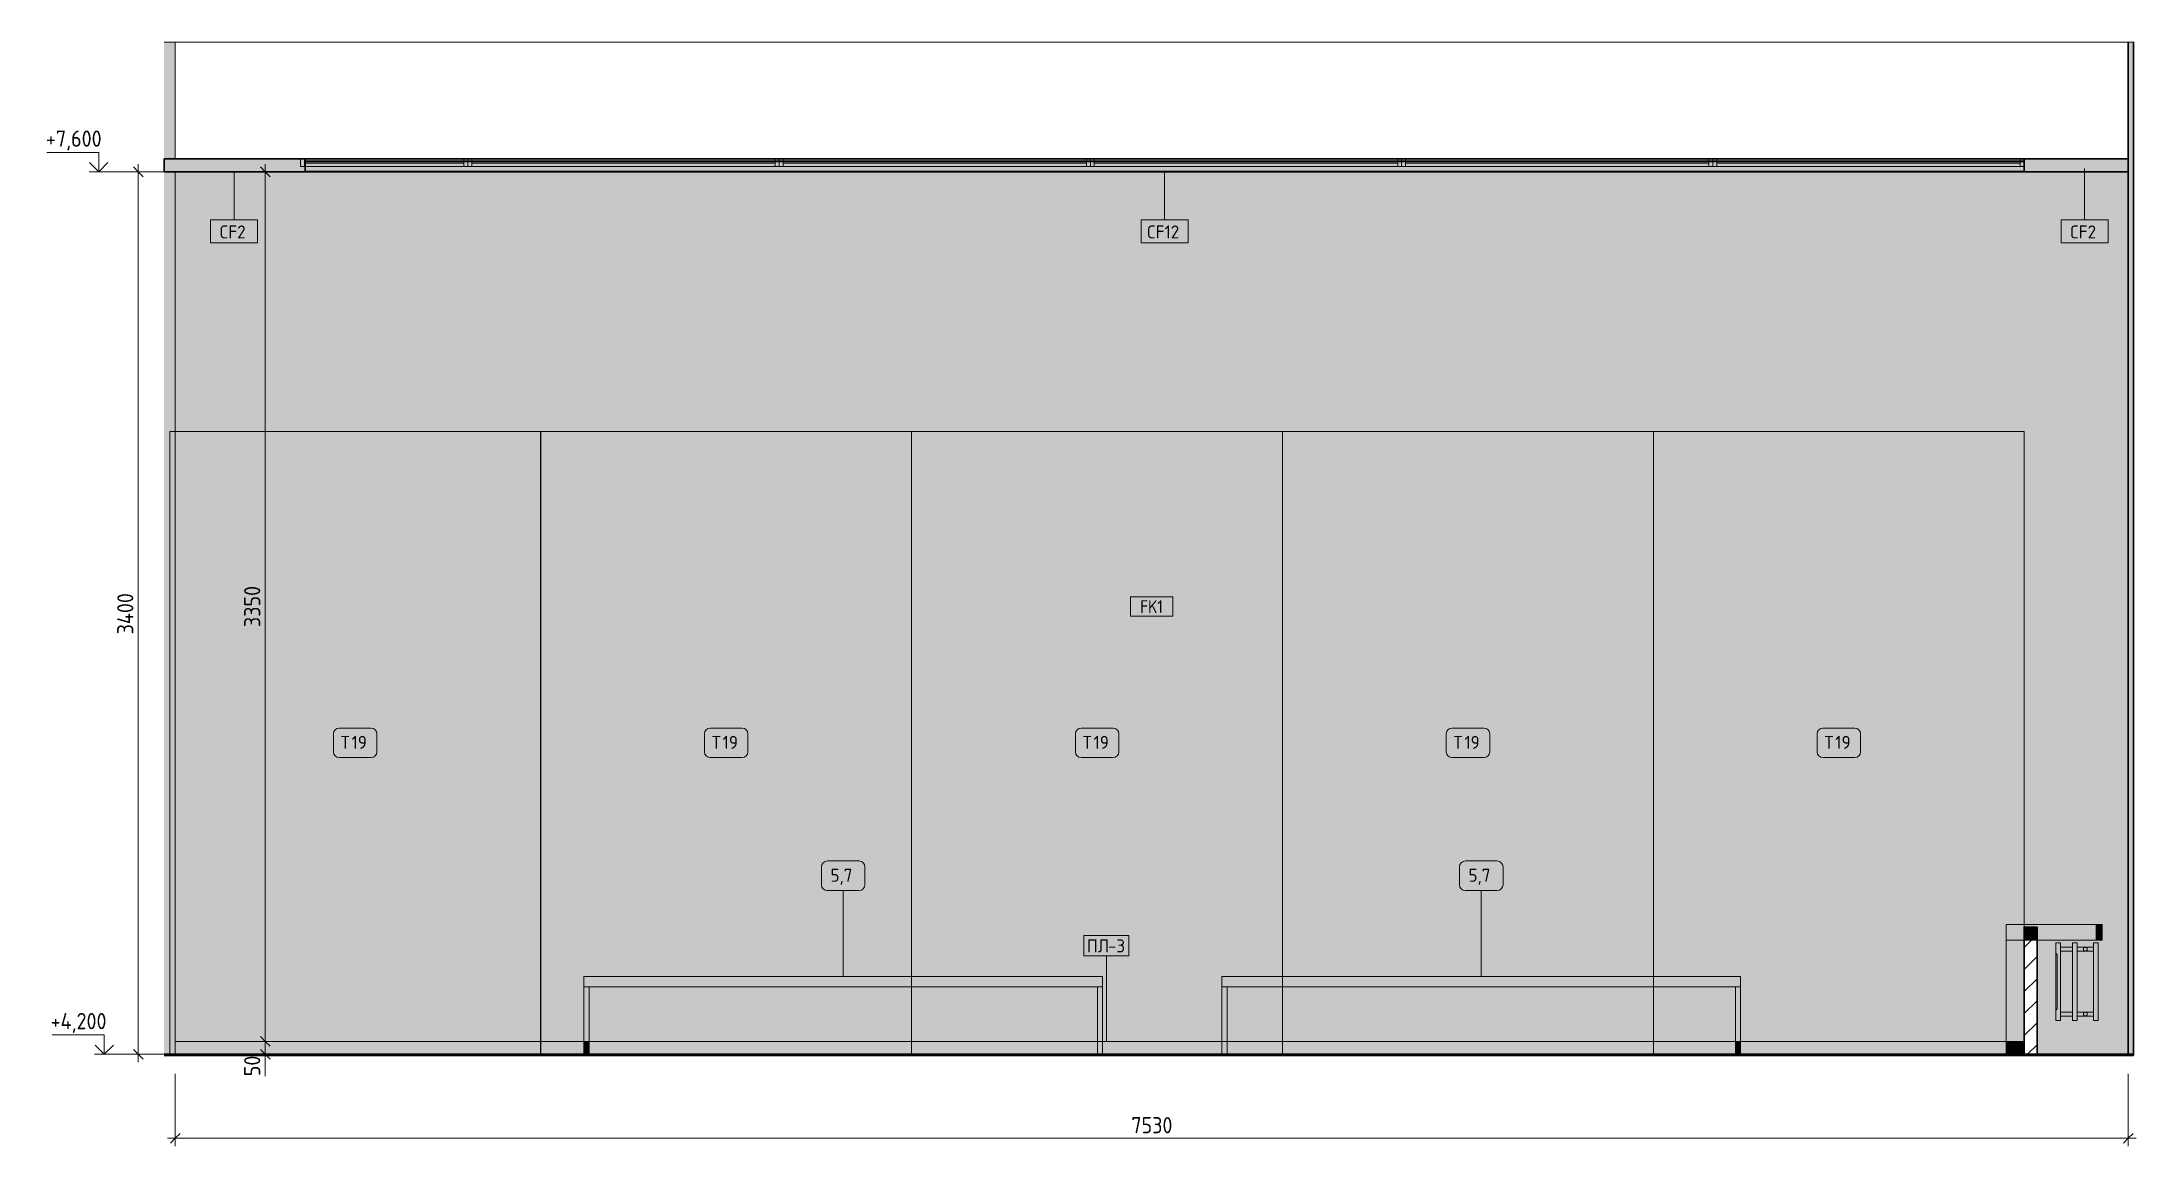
# Model space of a CAD drawing. Header units: millimetres. Extents: x 108302 to 166327, y -1987 to 21700.
# Drawn here: x 153984 to 162058, y 3846 to 8101 of the extents above; entities that cross this region are included whole.
import ezdxf

# ---------------------------------------------------------------- set-up
doc = ezdxf.new("R2010")
doc.units = ezdxf.units.MM
for name, color, linetype, lineweight in [('A-ANNO-DIMS', 7, 'Continuous', 9), ('A-ANNO-DIMS-25', 7, 'Continuous', 9), ('A-CLNG', 7, 'Continuous', 9), ('A-CLNG-IDEN', 7, 'Continuous', 9), ('A-FLOR', 7, 'Continuous', 9), ('A-GENM', 7, 'Continuous', 9), ('A-GENM-IDEN', 7, 'Continuous', 9), ('A-WALL-IDEN', 7, 'Continuous', 9), ('A-WALL-PATT', 7, 'Continuous', 9), ('G-ANNO-DIMS', 7, 'Continuous', 9), ('G-ANNO-DIMS-1', 7, 'Continuous', 20), ('I-FURN-IDEN', 7, 'Continuous', 9), ('I-WALL', 7, 'Continuous', 9), ('M-EQPM', 7, 'Continuous', 9), ('S-COLS', 7, 'Continuous', 9)]:
    doc.layers.add(name, color=color, linetype=linetype, lineweight=lineweight)
for name, color, linetype, lineweight, true_color in [('A-CLNG-1', 7, 'Continuous', 9, 0x787878), ('A-CLNG-2', 7, 'Continuous', 30, 0x3c3c3c), ('A-CLNG-FNSH-1', 251, 'Continuous', 30, 0x505050), ('A-CLNG-FNSH-2', 7, 'Continuous', 30, 0x3c3c3c), ('A-CLNG-FNSH-5', 7, 'Continuous', 30, 0x7c7c7c), ('A-FLOR-1', 7, 'Continuous', 9, 0x787878), ('A-FLOR-FNSH-2', 7, 'Continuous', 30, 0x3c3c3c), ('A-WALL-4', 7, 'Continuous', 30, 0x3c3c3c), ('A-WALL-6', 7, 'Continuous', 30, 0x747472), ('A-WALL-FNSH-3', 7, 'Continuous', 30, 0x3c3c3c), ('I-FURN-11', 7, 'Continuous', 9, 0xd2d2ce), ('I-FURN-12', 7, 'Continuous', 9, 0xb8b8b6), ('I-FURN-13', 7, 'Continuous', 9, 0x9e9e9e), ('I-FURN-2', 7, 'Continuous', 9, 0xacacac), ('I-FURN-20', 7, 'Continuous', 9, 0x949494), ('I-FURN-23', 7, 'Continuous', 9, 0x8d8d8d), ('I-FURN-27', 7, 'Continuous', 9, 0x858585), ('I-FURN-28', 7, 'Continuous', 9, 0x888888), ('I-FURN-29', 7, 'Continuous', 9, 0x838383), ('I-FURN-30', 7, 'Continuous', 9, 0x818181), ('I-FURN-31', 9, 'Continuous', 9, 0x808080), ('I-FURN-32', 7, 'Continuous', 9, 0x7f7f7f), ('I-FURN-4', 7, 'Continuous', 9, 0xc0c0c0), ('I-FURN-5', 7, 'Continuous', 9, 0xc2c2c0), ('I-FURN-6', 7, 'Continuous', 9, 0xd0d0ce), ('I-WALL-1', 7, 'Continuous', 9, 0x787878)]:
    doc.layers.add(name, color=color, linetype=linetype, lineweight=lineweight, true_color=true_color)
for name, color, linetype, lineweight, true_color, transparency in [('I-FURN-3', 7, 'Continuous', 9, 0x7f7f7f, 0.7), ('I-FURN-7', 7, 'Continuous', 9, 0xf7f7ef, 0.7), ('M-EQPM-1', 7, 'Continuous', 9, 0xe6e6e6, 0.7)]:
    doc.layers.add(name, color=color, linetype=linetype, lineweight=lineweight, true_color=true_color, transparency=transparency)
doc.styles.add('GOST Common_1', font='GOST_Common.ttf', dxfattribs={"width": 0.9, "height": 50})
doc.styles.add('GOST Common_2', font='GOST_Common.ttf', dxfattribs={"height": 50})
doc.styles.add('ISOCPEUR_1', font='isocpeur.ttf', dxfattribs={"width": 0.9, "height": 62.5})
doc.dimstyles.new('ISO-2_5_0_9К_БОЛЬШОЙ_1', dxfattribs={"dimscale": 304.8, "dimtxt": 62.248823, "dimasz": 0.123031, "dimexe": 0.098425, "dimexo": 0.246063, "dimgap": 0, "dimtad": 1, "dimdec": 0, "dimrnd": 10, "dimzin": 0, "dimdsep": 46, "dimtxsty": 'ISOCPEUR_1', "dimblk1": 'OBLIQUE', "dimblk2": 'OBLIQUE', "dimsah": 1, "dimcen": 0.09, "dimdle": 0.098425, "dimazin": 0, "dimtfac": 1, "dimtdec": 4, "dimtix": 1, "dimtmove": 0, "dimatfit": 3, "dimfxl": 1, "dimtvp": 1, "dimtolj": 1, "dimtzin": 0, "dimarcsym": 2})
doc.dimstyles.new('ISO-2_5_0_9К_БОЛЬШОЙ_2', dxfattribs={"dimscale": 304.8, "dimtxt": 62.248823, "dimasz": 0.123031, "dimexe": 0.098425, "dimexo": 0.246063, "dimgap": 0, "dimtad": 1, "dimdec": 0, "dimrnd": 10, "dimzin": 0, "dimdsep": 46, "dimtxsty": 'ISOCPEUR_1', "dimblk1": 'OBLIQUE', "dimblk2": 'OBLIQUE', "dimsah": 1, "dimcen": 0.09, "dimdle": 0.098425, "dimazin": 0, "dimtfac": 1, "dimtdec": 4, "dimtix": 1, "dimtmove": 1, "dimatfit": 3, "dimfxl": 1, "dimtvp": 1, "dimtolj": 1, "dimtzin": 0, "dimarcsym": 2})
pattern_1 = [(0, (159136.441, 0), (30.48, 7.62), [2.515, -20.345, 2.515, -20.345, -121.92]), (0, (159136.441, 0), (30.48, 7.62), [-45.72, 2.515, -43.205, 2.515, -20.345, -53.34]), (0, (159136.441, 0), (30.48, 7.62), [-114.3, 2.515, -12.725, 2.515, -35.585]), (120, (159147.871, 3.81), (-21.8391136, 22.586454), [2.515, -20.345, 2.515, -20.345, -121.92]), (120, (159147.871, 3.81), (-21.8391136, 22.586454), [-45.72, 2.515, -43.205, 2.515, -20.345, -53.34]), (120, (159147.871, 3.81), (-21.8391136, 22.586454), [-114.3, 2.515, -12.725, 2.515, -35.585]), (240, (159151.681, 19.05), (-8.6408864, -30.206454), [2.515, -20.345, 2.515, -20.345, -121.92]), (240, (159151.681, 19.05), (-8.6408864, -30.206454), [-45.72, 2.515, -43.205, 2.515, -20.345, -53.34]), (240, (159151.681, 19.05), (-8.6408864, -30.206454), [-114.3, 2.515, -12.725, 2.515, -35.585])]

msp = doc.modelspace()

# ---------------------------------------------------------------- texts
at = {"layer": 'A-CLNG-IDEN', "char_height": 50, "attachment_point": 1, "style": 'GOST Common_2'}
for s, insert, width in [('CF2', (154668.1, 7393.5), 132.278), ('CF12', (158243.8, 7393.5), 162.342), ('CF2', (161802.8, 7393.5), 132.278)]:
    msp.add_mtext(s, dxfattribs=dict(at, insert=insert, width=width))
at = {"layer": 'A-GENM-IDEN', "char_height": 50, "attachment_point": 1, "style": 'GOST Common_2'}
for s, insert, width in [('ПЛ', (158013, 4642.8), 98.207), ('-3', (158094, 4642.8), 86.181)]:
    msp.add_mtext(s, dxfattribs=dict(at, insert=insert, width=width))
at = {"layer": 'A-WALL-IDEN', "insert": (158218.1, 5949.5), "char_height": 50, "width": 111.835, "attachment_point": 1, "style": 'GOST Common_1'}
msp.add_mtext('FK1', dxfattribs=at)
at = {"layer": 'I-FURN-IDEN', "char_height": 50, "attachment_point": 1, "style": 'GOST Common_2'}
for s, insert, width in [('\\fGOST Common|b0|i0|c204|p34|;Т', (155136.5, 5426.8), 50.105), ('19', (155177.8, 5426.8), 74.156), ('\\fGOST Common|b0|i0|c204|p34|;Т', (156567.1, 5426.8), 50.105), ('19', (156608.5, 5426.8), 74.156), ('\\fGOST Common|b0|i0|c204|p34|;Т', (157997.1, 5426.8), 50.105), ('19', (158038.5, 5426.8), 74.156), ('\\fGOST Common|b0|i0|c204|p34|;Т', (159427.1, 5426.8), 50.105), ('19', (159468.5, 5426.8), 74.156), ('\\fGOST Common|b0|i0|c204|p34|;Т', (160857.1, 5426.8), 50.105), ('19', (160898.5, 5426.8), 74.156), ('5,7', (157024.2, 4914.7), 110.232), ('5,7', (159484.2, 4914.7), 110.232)]:
    msp.add_mtext(s, dxfattribs=dict(at, insert=insert, width=width))

# ---------------------------------------------------------------- blocks, each defined once
blk = doc.blocks.new('Стол базовый прямоугольный - 5_7-26328560-Развертка 2_47-4')
at = {"layer": 'I-FURN-13'}
for p, q in [((15175.3, 4460), (15195.3, 4460)), ((15195.3, 4460), (15175.3, 4460)), ((15175.3, 4200), (15175.3, 4460)), ((15195.3, 4460), (15195.3, 4200)), ((17155.3, 4460), (17175.3, 4460)), ((17175.3, 4460), (17155.3, 4460)), ((17155.3, 4460), (17155.3, 4200)), ((17175.3, 4200), (17175.3, 4460))]:
    blk.add_line(p, q, dxfattribs=at)
at = {"layer": 'I-FURN-2'}
for p, q in [((17175.3, 4500), (15175.3, 4500)), ((15175.3, 4460), (15175.3, 4500)), ((15175.3, 4200), (15175.3, 4460)), ((15175.3, 4200), (15175.3, 4460)), ((15195.3, 4460), (17155.3, 4460)), ((15195.3, 4200), (15195.3, 4460)), ((15195.3, 4200), (15195.3, 4460)), ((17155.3, 4200), (17155.3, 4460)), ((17155.3, 4200), (17155.3, 4460)), ((17175.3, 4500), (17175.3, 4460)), ((17175.3, 4200), (17175.3, 4460)), ((17175.3, 4200), (17175.3, 4460))]:
    blk.add_line(p, q, dxfattribs=at)
at = {"layer": 'I-FURN-20'}
for p, q in [((15175.3, 4460), (15195.3, 4460)), ((15195.3, 4460), (15175.3, 4460)), ((17155.3, 4460), (17175.3, 4460)), ((17175.3, 4460), (17155.3, 4460))]:
    blk.add_line(p, q, dxfattribs=at)
at = {"layer": 'I-FURN-4'}
for p, q in [((15175.3, 4500), (17175.3, 4500)), ((15175.3, 4460), (15175.3, 4500)), ((17175.3, 4460), (15175.3, 4460)), ((15175.3, 4460), (15195.3, 4460)), ((15175.3, 4200), (15175.3, 4460)), ((15195.3, 4460), (15195.3, 4200)), ((17155.3, 4460), (17175.3, 4460)), ((17155.3, 4460), (17155.3, 4200)), ((17175.3, 4460), (17175.3, 4500)), ((17175.3, 4200), (17175.3, 4460))]:
    blk.add_line(p, q, dxfattribs=at)
blk = doc.blocks.new('Плинтус - Плинтус темный _ст_школа_-32862305-Развертка 2_47-4')
at = {"layer": 'A-GENM'}
h = blk.add_hatch(color=256, dxfattribs=at)
h.paths.add_polyline_path([(20780, 4200), (20780, 4250), (20778, 4250), (20778, 4200)])
h.paths.add_polyline_path([(15008.3, 4200), (15009, 4200), (15009, 4250), (15008.3, 4250)])
for p, q in [((13600, 4250), (15008.3, 4250)), ((13600, 4200), (13600, 4250)), ((15008.3, 4200), (13600, 4200)), ((15008.3, 4250), (15009, 4250)), ((15009, 4200), (15008.3, 4200)), ((15009, 4250), (15175.3, 4250)), ((15175.3, 4200), (15009, 4200)), ((15175.3, 4250), (15195.3, 4250)), ((15195.3, 4200), (15175.3, 4200)), ((15195.3, 4250), (17155.3, 4250)), ((17155.3, 4200), (15195.3, 4200)), ((17155.3, 4250), (17175.3, 4250)), ((17175.3, 4200), (17155.3, 4200)), ((17175.3, 4250), (17635.3, 4250)), ((17635.3, 4200), (17175.3, 4200)), ((17635.3, 4250), (17655.3, 4250)), ((17655.3, 4200), (17635.3, 4200)), ((17655.3, 4250), (19615.3, 4250)), ((19615.3, 4200), (17655.3, 4200)), ((19615.3, 4250), (19635.3, 4250)), ((19635.3, 4200), (19615.3, 4200)), ((19635.3, 4250), (20659, 4250)), ((20659, 4200), (19635.3, 4200)), ((20728, 4200), (20659, 4200)), ((20659.2, 4250), (20660.8, 4250)), ((20661, 4250), (20725.6, 4250)), ((20725.8, 4250), (20727.3, 4250)), ((20727.5, 4250), (20728, 4250)), ((20778, 4250), (20780, 4250)), ((20780, 4250), (20780, 4200))]:
    blk.add_line(p, q, dxfattribs=at)
blk = doc.blocks.new('radiator_prado_classic_z_tip_30_po exemplyaru - Classic Z Тип 30-300-31134001-Развертка 2_47-4')
at = {"layer": 'M-EQPM-1'}
for points in [[(20868.3, 4330), (20868.3, 4630), (20850.3, 4630), (20850.3, 4590), (20855.3, 4585), (20855.3, 4375), (20850.3, 4370), (20850.3, 4330), (20853.8, 4330)], [(20932.3, 4330), (20932.3, 4630), (20914.3, 4630), (20914.3, 4330)], [(20971.5, 4603), (20971.6, 4603.8), (20971.5, 4603.1)], [(21014.3, 4330), (21014.3, 4630), (20996.3, 4630), (20996.3, 4330)], [(20850.3, 4370), (20855.3, 4375), (20855.3, 4585), (20850.3, 4590), (20850.3, 4377.9)], [(20969.7, 4599.8), (20970.1, 4600.3), (20969.7, 4599.8)], [(20969.7, 4349.8), (20970.1, 4350.3), (20969.7, 4349.8)], [(20971.5, 4353), (20971.6, 4353.8), (20971.5, 4353.1)]]:
    blk.add_hatch(color=256, dxfattribs=at).paths.add_polyline_path(points)
h = blk.add_hatch(color=256, dxfattribs=at)
h.paths.add_polyline_path([(20868.3, 4605), (20914.3, 4605), (20914.3, 4612.5), (20868.3, 4612.2), (20868.3, 4606.7)])
h.paths.add_polyline_path([(20964.3, 4612.5), (20932.3, 4612.2), (20932.3, 4605), (20956.8, 4605), (20957.3, 4607.6), (20958.3, 4609.4), (20959.6, 4610.8), (20960.9, 4611.6), (20962.6, 4612.3), (20962.9, 4612.4)])
h.paths.add_polyline_path([(20971.8, 4605), (20996.3, 4605), (20996.3, 4612.5), (20966.2, 4612.2), (20968.8, 4611), (20970.1, 4609.7), (20971.1, 4608), (20971.6, 4606.2)])
h.paths.add_polyline_path([(20969.8, 4605), (20971.8, 4605), (20971.5, 4607), (20970.8, 4608.8), (20968.7, 4611), (20967.2, 4611.9), (20965.4, 4612.4), (20963.2, 4612.4), (20961.4, 4611.9), (20959.7, 4610.8), (20958.9, 4610.1), (20957.7, 4608.6), (20957, 4606.7), (20957.1, 4605), (20968.1, 4605)])
h = blk.add_hatch(color=256, dxfattribs=at)
h.paths.add_polyline_path([(20914.3, 4597.5), (20914.3, 4605), (20868.3, 4605), (20868.3, 4597.5), (20913.1, 4597.5)])
h.paths.add_polyline_path([(20970.8, 4601.2), (20970.1, 4600.3), (20970.8, 4601.2)])
h.paths.add_polyline_path([(20971.5, 4603), (20971.5, 4603), (20971.5, 4603)])
h.paths.add_polyline_path([(20962.9, 4597.5), (20996.3, 4597.8), (20996.3, 4605), (20932.3, 4605), (20932.3, 4597.5), (20962.4, 4597.5)])
h.paths.add_polyline_path([(20957.1, 4603), (20957.1, 4603.1), (20957.1, 4603)])
h.paths.add_polyline_path([(20958.9, 4599.8), (20958.3, 4600.6), (20958.9, 4599.8)])
h = blk.add_hatch(color=256, dxfattribs=at)
h.paths.add_polyline_path([(20971.5, 4607), (20971.5, 4607), (20971.5, 4607)])
h.paths.add_polyline_path([(20970.8, 4608.8), (20970.1, 4609.7), (20970.8, 4608.8)])
h = blk.add_hatch(color=256, dxfattribs=at)
h.paths.add_polyline_path([(20957.8, 4358.8), (20958.3, 4359.4), (20957.8, 4358.8)])
h.paths.add_polyline_path([(20957.1, 4357), (20957.3, 4357.6), (20957.1, 4357)])
h.paths.add_polyline_path([(20957.9, 4355), (20996.3, 4355), (20996.3, 4362.5), (20932.3, 4362.2), (20932.3, 4355), (20957.6, 4355)])
h.paths.add_polyline_path([(20868.3, 4355), (20914.3, 4355), (20914.3, 4362.5), (20868.3, 4362.2), (20868.3, 4356.9)])
h = blk.add_hatch(color=256, dxfattribs=at)
h.paths.add_polyline_path([(20962.9, 4347.5), (20996.3, 4347.8), (20996.3, 4355), (20932.3, 4355), (20932.3, 4347.5), (20962.4, 4347.5)])
h.paths.add_polyline_path([(20913.1, 4347.5), (20914.3, 4347.8), (20914.3, 4355), (20868.3, 4355), (20868.3, 4347.5), (20883.5, 4347.5)])
h.paths.add_polyline_path([(20957.1, 4353), (20957.1, 4353.1), (20957.1, 4353)])
h.paths.add_polyline_path([(20958.9, 4349.8), (20958.3, 4350.6), (20958.9, 4349.8)])
h = blk.add_hatch(color=256, dxfattribs=at)
h.paths.add_polyline_path([(20971.5, 4357), (20971.5, 4357), (20971.5, 4357)])
h.paths.add_polyline_path([(20970.8, 4358.8), (20970.1, 4359.7), (20970.8, 4358.8)])
at = {"layer": 'M-EQPM'}
for p, q in [((20850.3, 4630), (20868.3, 4630)), ((20868.3, 4630), (20850.3, 4630)), ((20850.3, 4330), (20850.3, 4630)), ((20850.3, 4630), (20850.3, 4590)), ((20868.3, 4630), (20868.3, 4612.5)), ((20868.3, 4630), (20868.3, 4330)), ((20914.3, 4612.5), (20868.3, 4612.5)), ((20914.3, 4612.5), (20868.3, 4612.5)), ((20868.3, 4612.5), (20868.3, 4608.8)), ((20868.3, 4605), (20868.3, 4612.5)), ((20868.3, 4612.5), (20868.3, 4605)), ((20868.3, 4605), (20868.3, 4612.5)), ((20868.3, 4612.2), (20868.3, 4606.9)), ((20868.3, 4608.8), (20868.3, 4605)), ((20868.3, 4606.7), (20868.3, 4597.8)), ((20868.3, 4605), (20868.3, 4597.5)), ((20868.3, 4597.5), (20868.3, 4605)), ((20868.3, 4605), (20868.3, 4603.1)), ((20868.3, 4597.5), (20868.3, 4605)), ((20868.3, 4603.1), (20868.3, 4601.3)), ((20932.3, 4630), (20914.3, 4630)), ((20914.3, 4630), (20932.3, 4630)), ((20914.3, 4612.5), (20914.3, 4630)), ((20914.3, 4330), (20914.3, 4630)), ((20914.3, 4612.5), (20914.3, 4608.8)), ((20914.3, 4605), (20914.3, 4612.5)), ((20914.3, 4612.5), (20914.3, 4612.2)), ((20914.3, 4605), (20914.3, 4612.5)), ((20914.3, 4612.2), (20914.3, 4605)), ((20914.3, 4606.9), (20914.3, 4612.2)), ((20914.3, 4608.8), (20914.3, 4605)), ((20914.3, 4597.8), (20914.3, 4606.7)), ((20914.3, 4605), (20914.3, 4601.3)), ((20914.3, 4597.5), (20914.3, 4605)), ((20914.3, 4605), (20914.3, 4597.5)), ((20914.3, 4597.5), (20914.3, 4605)), ((20932.3, 4612.5), (20932.3, 4630)), ((20932.3, 4630), (20932.3, 4330)), ((20996.3, 4612.5), (20932.3, 4612.5)), ((20996.3, 4612.5), (20932.3, 4612.5)), ((20932.3, 4605), (20932.3, 4612.5)), ((20932.3, 4612.5), (20932.3, 4608.8)), ((20932.3, 4605), (20932.3, 4612.5)), ((20932.3, 4612.5), (20932.3, 4605)), ((20932.3, 4606.9), (20932.3, 4612.2)), ((20932.3, 4608.8), (20932.3, 4605)), ((20932.3, 4597.8), (20932.3, 4606.7)), ((20932.3, 4597.5), (20932.3, 4605)), ((20932.3, 4605), (20932.3, 4597.5)), ((20932.3, 4597.8), (20932.3, 4605)), ((20932.3, 4605), (20932.3, 4597.5)), ((21014.3, 4630), (20996.3, 4630)), ((20996.3, 4630), (21014.3, 4630)), ((20996.3, 4612.5), (20996.3, 4630)), ((20996.3, 4330), (20996.3, 4630)), ((20996.3, 4612.5), (20996.3, 4605)), ((20996.3, 4611.5), (20996.3, 4612.5)), ((20996.3, 4612.5), (20996.3, 4611.5)), ((20996.3, 4605), (20996.3, 4612.5)), ((20996.3, 4606.9), (20996.3, 4612.2)), ((20996.3, 4610.3), (20996.3, 4611.5)), ((20996.3, 4611.5), (20996.3, 4605)), ((20996.3, 4605), (20996.3, 4610.3)), ((20996.3, 4597.8), (20996.3, 4606.7)), ((20996.3, 4605), (20996.3, 4598.5)), ((20996.3, 4597.5), (20996.3, 4605)), ((20996.3, 4605), (20996.3, 4597.5)), ((20996.3, 4597.5), (20996.3, 4605)), ((21014.3, 4330), (21014.3, 4630)), ((21014.3, 4630), (21014.3, 4330)), ((20850.3, 4370), (20850.3, 4590)), ((20850.3, 4590), (20850.3, 4370)), ((20850.3, 4370), (20850.3, 4590)), ((20850.3, 4590), (20850.3, 4370)), ((20850.3, 4370), (20850.3, 4590)), ((20850.3, 4590), (20850.3, 4370)), ((20850.3, 4370), (20850.3, 4590)), ((20850.3, 4590), (20850.3, 4370)), ((20850.3, 4370), (20850.3, 4590)), ((20850.3, 4590), (20850.3, 4370)), ((20850.3, 4370), (20850.3, 4590)), ((20850.3, 4590), (20850.3, 4370)), ((20850.3, 4370), (20850.3, 4590)), ((20850.3, 4590), (20850.3, 4370)), ((20850.3, 4370), (20850.3, 4590)), ((20850.3, 4590), (20850.3, 4370)), ((20850.3, 4370), (20850.3, 4590)), ((20850.3, 4590), (20850.3, 4370)), ((20850.3, 4370), (20850.3, 4590)), ((20850.3, 4590), (20850.3, 4370)), ((20850.3, 4370), (20850.3, 4590)), ((20850.3, 4590), (20850.3, 4370)), ((20850.3, 4370), (20850.3, 4590)), ((20850.3, 4590), (20850.3, 4370)), ((20850.3, 4370), (20850.3, 4590)), ((20850.3, 4590), (20850.3, 4370)), ((20850.3, 4370), (20850.3, 4590)), ((20850.3, 4590), (20850.3, 4370)), ((20850.3, 4590), (20850.3, 4370)), ((20850.3, 4590), (20855.3, 4585)), ((20850.3, 4590), (20855.3, 4585)), ((20850.3, 4590), (20855.3, 4585)), ((20850.3, 4590), (20855.3, 4585)), ((20850.3, 4590), (20855.3, 4585)), ((20850.3, 4590), (20855.3, 4585)), ((20850.3, 4590), (20855.3, 4585)), ((20850.3, 4590), (20855.3, 4585)), ((20850.3, 4590), (20855.3, 4585)), ((20850.3, 4590), (20855.3, 4585)), ((20850.3, 4590), (20855.3, 4585)), ((20850.3, 4590), (20855.3, 4585)), ((20850.3, 4590), (20855.3, 4585)), ((20850.3, 4590), (20855.3, 4585)), ((20850.3, 4590), (20855.3, 4585)), ((20850.3, 4590), (20855.3, 4585)), ((20850.3, 4590), (20855.3, 4585)), ((20850.3, 4590), (20855.3, 4585)), ((20850.3, 4590), (20855.3, 4585)), ((20850.3, 4590), (20855.3, 4585)), ((20850.3, 4590), (20855.3, 4585)), ((20850.3, 4590), (20855.3, 4585)), ((20850.3, 4590), (20855.3, 4585)), ((20850.3, 4590), (20855.3, 4585)), ((20850.3, 4590), (20855.3, 4585)), ((20850.3, 4590), (20855.3, 4585)), ((20850.3, 4590), (20855.3, 4585)), ((20850.3, 4590), (20855.3, 4585)), ((20855.3, 4375), (20855.3, 4585)), ((20855.3, 4585), (20855.3, 4375)), ((20855.3, 4375), (20855.3, 4585)), ((20855.3, 4585), (20855.3, 4375)), ((20855.3, 4375), (20855.3, 4585)), ((20855.3, 4585), (20855.3, 4375)), ((20855.3, 4375), (20855.3, 4585)), ((20855.3, 4585), (20855.3, 4375)), ((20855.3, 4375), (20855.3, 4585)), ((20855.3, 4585), (20855.3, 4375)), ((20855.3, 4375), (20855.3, 4585)), ((20855.3, 4585), (20855.3, 4375)), ((20855.3, 4375), (20855.3, 4585)), ((20855.3, 4585), (20855.3, 4375)), ((20855.3, 4375), (20855.3, 4585)), ((20855.3, 4585), (20855.3, 4375)), ((20855.3, 4375), (20855.3, 4585)), ((20855.3, 4585), (20855.3, 4375)), ((20855.3, 4375), (20855.3, 4585)), ((20855.3, 4585), (20855.3, 4375)), ((20855.3, 4375), (20855.3, 4585)), ((20855.3, 4585), (20855.3, 4375)), ((20855.3, 4375), (20855.3, 4585)), ((20855.3, 4585), (20855.3, 4375)), ((20855.3, 4375), (20855.3, 4585)), ((20855.3, 4585), (20855.3, 4375)), ((20855.3, 4375), (20855.3, 4585)), ((20855.3, 4585), (20855.3, 4375)), ((20868.3, 4601.3), (20868.3, 4597.8)), ((20868.3, 4597.8), (20868.3, 4597.5)), ((20868.3, 4597.5), (20914.3, 4597.5)), ((20868.3, 4597.5), (20914.3, 4597.5)), ((20868.3, 4597.5), (20868.3, 4362.6)), ((20914.3, 4601.3), (20914.3, 4598.5)), ((20914.3, 4598.5), (20914.3, 4597.5)), ((20914.3, 4362.6), (20914.3, 4597.5)), ((20932.3, 4597.5), (20932.3, 4597.8)), ((20932.3, 4597.5), (20996.3, 4597.5)), ((20932.3, 4597.5), (20996.3, 4597.5)), ((20932.3, 4362.6), (20932.3, 4597.5)), ((20996.3, 4598.5), (20996.3, 4597.5)), ((20996.3, 4362.6), (20996.3, 4597.5)), ((20855.3, 4375), (20850.3, 4370)), ((20850.3, 4370), (20855.3, 4375)), ((20855.3, 4375), (20850.3, 4370)), ((20850.3, 4370), (20855.3, 4375)), ((20855.3, 4375), (20850.3, 4370)), ((20850.3, 4370), (20855.3, 4375)), ((20855.3, 4375), (20850.3, 4370)), ((20850.3, 4370), (20855.3, 4375)), ((20855.3, 4375), (20850.3, 4370)), ((20850.3, 4370), (20855.3, 4375)), ((20855.3, 4375), (20850.3, 4370)), ((20850.3, 4370), (20855.3, 4375)), ((20855.3, 4375), (20850.3, 4370)), ((20850.3, 4370), (20855.3, 4375)), ((20855.3, 4375), (20850.3, 4370)), ((20850.3, 4370), (20855.3, 4375)), ((20855.3, 4375), (20850.3, 4370)), ((20850.3, 4370), (20855.3, 4375)), ((20855.3, 4375), (20850.3, 4370)), ((20850.3, 4370), (20855.3, 4375)), ((20855.3, 4375), (20850.3, 4370)), ((20850.3, 4370), (20855.3, 4375)), ((20855.3, 4375), (20850.3, 4370)), ((20850.3, 4370), (20855.3, 4375)), ((20855.3, 4375), (20850.3, 4370)), ((20850.3, 4370), (20855.3, 4375)), ((20855.3, 4375), (20850.3, 4370)), ((20850.3, 4370), (20855.3, 4375)), ((20850.3, 4370), (20850.3, 4330)), ((20914.3, 4362.5), (20868.3, 4362.5)), ((20914.3, 4362.5), (20868.3, 4362.5)), ((20868.3, 4362.5), (20868.3, 4362.2)), ((20868.3, 4355), (20868.3, 4362.5)), ((20868.3, 4362.5), (20868.3, 4360.3)), ((20868.3, 4355), (20868.3, 4362.5)), ((20868.3, 4362.2), (20868.3, 4361.5)), ((20868.3, 4362.2), (20868.3, 4347.8)), ((20868.3, 4361.5), (20868.3, 4356.9)), ((20868.3, 4360.3), (20868.3, 4355)), ((20914.3, 4362.5), (20914.3, 4362.2)), ((20914.3, 4355), (20914.3, 4362.5)), ((20914.3, 4362.5), (20914.3, 4355)), ((20914.3, 4355), (20914.3, 4362.5)), ((20914.3, 4362.2), (20914.3, 4361.5)), ((20914.3, 4347.8), (20914.3, 4362.2)), ((20914.3, 4361.5), (20914.3, 4356.9)), ((20996.3, 4362.5), (20932.3, 4362.5)), ((20996.3, 4362.5), (20932.3, 4362.5)), ((20932.3, 4358.7), (20932.3, 4362.5)), ((20932.3, 4362.5), (20932.3, 4355)), ((20932.3, 4355), (20932.3, 4362.5)), ((20932.3, 4362.5), (20932.3, 4355)), ((20932.3, 4347.8), (20932.3, 4362.2)), ((20996.3, 4362.5), (20996.3, 4361.5)), ((20996.3, 4355), (20996.3, 4362.5)), ((20996.3, 4362.5), (20996.3, 4356.9)), ((20996.3, 4355), (20996.3, 4362.5)), ((20996.3, 4347.8), (20996.3, 4362.2)), ((20996.3, 4361.5), (20996.3, 4360.3)), ((20996.3, 4360.3), (20996.3, 4355)), ((20850.3, 4330), (20868.3, 4330)), ((20868.3, 4330), (20850.3, 4330)), ((20868.3, 4356.9), (20868.3, 4355)), ((20868.3, 4355), (20868.3, 4347.8)), ((20868.3, 4347.5), (20868.3, 4355)), ((20868.3, 4355), (20868.3, 4349.7)), ((20868.3, 4347.5), (20868.3, 4355)), ((20868.3, 4349.7), (20868.3, 4347.5)), ((20868.3, 4347.8), (20868.3, 4347.5)), ((20868.3, 4347.5), (20914.3, 4347.5)), ((20868.3, 4347.5), (20914.3, 4347.5)), ((20868.3, 4347.3), (20868.3, 4330)), ((20914.3, 4356.9), (20914.3, 4355)), ((20914.3, 4355), (20914.3, 4351.2)), ((20914.3, 4347.5), (20914.3, 4355)), ((20914.3, 4355), (20914.3, 4353.1)), ((20914.3, 4347.5), (20914.3, 4355)), ((20914.3, 4353.1), (20914.3, 4347.5)), ((20914.3, 4351.2), (20914.3, 4349.7)), ((20914.3, 4349.7), (20914.3, 4347.8)), ((20914.3, 4347.8), (20914.3, 4347.5)), ((20914.3, 4330), (20914.3, 4347.3)), ((20932.3, 4330), (20914.3, 4330)), ((20914.3, 4330), (20932.3, 4330)), ((20932.3, 4355), (20932.3, 4358.7)), ((20932.3, 4353.1), (20932.3, 4355)), ((20932.3, 4355), (20932.3, 4347.5)), ((20932.3, 4348.5), (20932.3, 4355)), ((20932.3, 4355), (20932.3, 4347.5)), ((20932.3, 4347.5), (20932.3, 4353.1)), ((20932.3, 4347.5), (20932.3, 4348.5)), ((20932.3, 4347.5), (20996.3, 4347.5)), ((20932.3, 4347.5), (20996.3, 4347.5)), ((20932.3, 4330), (20932.3, 4347.3)), ((20996.3, 4356.9), (20996.3, 4355)), ((20996.3, 4355), (20996.3, 4347.8)), ((20996.3, 4347.5), (20996.3, 4355)), ((20996.3, 4355), (20996.3, 4348.5)), ((20996.3, 4347.5), (20996.3, 4355)), ((20996.3, 4348.5), (20996.3, 4347.5)), ((20996.3, 4347.8), (20996.3, 4347.5)), ((20996.3, 4330), (20996.3, 4347.3)), ((21014.3, 4330), (20996.3, 4330)), ((20996.3, 4330), (21014.3, 4330))]:
    blk.add_line(p, q, dxfattribs=at)
for centre, start, end in [((20964.3, 4605), 0, 180), ((20964.3, 4605), 166.7512, 180), ((20964.3, 4605), 180, 0), ((20964.3, 4605), 180, 195), ((20964.3, 4605), 165, 166.7512), ((20964.3, 4605), 150, 164.50283), ((20964.3, 4605), 195.49717, 210), ((20964.3, 4605), 136.38153, 149.93705), ((20964.3, 4605), 121.696, 135), ((20964.3, 4605), 117.26079, 120), ((20964.3, 4605), 107.50913, 117.26079), ((20964.3, 4605), 72.49087, 107.50913), ((20964.3, 4605), 62.73921, 72.49087), ((20964.3, 4605), 60, 62.73921), ((20964.3, 4605), 45, 58.304), ((20964.3, 4605), 30.06295, 43.61847), ((20964.3, 4605), 15.49717, 30), ((20964.3, 4605), 330, 344.50283), ((20964.3, 4605), 0, 15), ((20964.3, 4605), 345, 0), ((20964.3, 4605), 210.06295, 223.61847), ((20964.3, 4605), 225, 238.304), ((20964.3, 4605), 240, 242.73921), ((20964.3, 4605), 242.73921, 252.49087), ((20964.3, 4605), 252.49087, 255), ((20964.3, 4605), 255, 287.50913), ((20964.3, 4605), 287.50913, 297.26079), ((20964.3, 4605), 297.26079, 300), ((20964.3, 4605), 301.696, 315), ((20964.3, 4605), 316.38153, 329.93705), ((20964.3, 4355), 90, 270), ((20964.3, 4355), 121.68165, 135), ((20964.3, 4355), 117.28226, 120), ((20964.3, 4355), 107.49554, 117.28226), ((20964.3, 4355), 105.00484, 107.49554), ((20964.3, 4355), 90.00451, 103.42927), ((20964.3, 4355), 75.00451, 90), ((20964.3, 4355), 270, 90), ((20964.3, 4355), 72.47896, 75), ((20964.3, 4355), 62.76012, 72.47896), ((20964.3, 4355), 60.00484, 62.76012), ((20964.3, 4355), 45.00563, 58.29213), ((20964.3, 4355), 165, 180), ((20964.3, 4355), 180, 195), ((20964.3, 4355), 150, 164.49794), ((20964.3, 4355), 195.50206, 210), ((20964.3, 4355), 136.37895, 149.93487), ((20964.3, 4355), 210.06513, 223.62105), ((20964.3, 4355), 225, 238.31835), ((20964.3, 4355), 240, 242.71774), ((20964.3, 4355), 242.71774, 252.50446), ((20964.3, 4355), 252.50446, 254.99516), ((20964.3, 4355), 256.57073, 269.99549), ((20964.3, 4355), 270, 284.99549), ((20964.3, 4355), 285, 287.52104), ((20964.3, 4355), 287.52104, 297.23988), ((20964.3, 4355), 297.23988, 299.99516), ((20964.3, 4355), 301.70787, 314.99437), ((20964.3, 4355), 30.06513, 43.62105), ((20964.3, 4355), 316.37895, 329.93487), ((20964.3, 4355), 15.50206, 30), ((20964.3, 4355), 330, 344.49794), ((20964.3, 4355), 0, 15), ((20964.3, 4355), 345, 359.79176), ((20964.3, 4355), 359.79176, 0)]:
    blk.add_arc(centre, 7.5, start, end, dxfattribs=at)
for points, knots in [([(20957, 4606.7), (20957, 4606.7), (20956.9, 4606.4), (20956.8, 4605.9), (20956.8, 4605.3), (20956.8, 4605)], [0.8776014, 0.8776014, 0.8776014, 0.8776014, 0.8928571, 0.9285714, 1, 1, 1, 1]), ([(20957, 4606.7), (20957, 4606.7), (20956.9, 4606.4), (20956.8, 4605.9), (20956.8, 4605.3), (20956.8, 4605)], [0.8776375, 0.8776375, 0.8776375, 0.8776375, 0.8928571, 0.9285714, 1, 1, 1, 1]), ([(20956.8, 4605), (20956.8, 4604.7), (20956.8, 4604.1), (20957, 4603.5), (20957, 4603.2), (20957.1, 4603)], [0, 0, 0, 0, 0.0714286, 0.1071429, 0.1428571, 0.1428571, 0.1428571, 0.1428571]), ([(20956.8, 4605), (20956.8, 4604.7), (20956.8, 4604.1), (20957, 4603.5), (20957, 4603.2), (20957.1, 4603)], [0, 0, 0, 0, 0.0714286, 0.1071429, 0.1428571, 0.1428571, 0.1428571, 0.1428571]), ([(20964.3, 4612.5), (20963.8, 4612.5), (20962.9, 4612.4), (20961.7, 4612.1), (20960.9, 4611.7), (20960.4, 4611.4), (20960.1, 4611.2), (20959.8, 4611), (20959.5, 4610.7), (20959.2, 4610.5), (20959, 4610.3), (20958.9, 4610.2)], [0, 0, 0, 0, 0.1428571, 0.2857143, 0.3571429, 0.3928571, 0.4285714, 0.4642857, 0.5, 0.5357143, 0.5714286, 0.5714286, 0.5714286, 0.5714286]), ([(20960.1, 4611.2), (20960, 4611.1), (20959.8, 4611), (20959.5, 4610.7), (20959.2, 4610.5), (20959.1, 4610.4), (20959, 4610.3)], [0.4285714, 0.4285714, 0.4285714, 0.4285714, 0.4642857, 0.5, 0.5357143, 0.5520145, 0.5520145, 0.5520145, 0.5520145]), ([(20961.4, 4611.9), (20961.2, 4611.8), (20960.9, 4611.7), (20960.4, 4611.4), (20960.2, 4611.3), (20960.1, 4611.2)], [0.2857143, 0.2857143, 0.2857143, 0.2857143, 0.3571429, 0.3928571, 0.4285714, 0.4285714, 0.4285714, 0.4285714]), ([(20969.7, 4610.2), (20969.6, 4610.3), (20969.4, 4610.5), (20969, 4610.8), (20968.6, 4611.1), (20968.2, 4611.4), (20967.7, 4611.7), (20966.9, 4612.1), (20965.7, 4612.4), (20964.8, 4612.5), (20964.3, 4612.5)], [0.4285714, 0.4285714, 0.4285714, 0.4285714, 0.4642857, 0.5, 0.5714286, 0.6071429, 0.6428571, 0.7142857, 0.8571429, 1, 1, 1, 1]), ([(20968.5, 4611.2), (20968.4, 4611.3), (20968.2, 4611.4), (20967.7, 4611.7), (20967.4, 4611.8), (20967.2, 4611.9)], [0.5714286, 0.5714286, 0.5714286, 0.5714286, 0.6071429, 0.6428571, 0.7142857, 0.7142857, 0.7142857, 0.7142857]), ([(20969.6, 4610.3), (20969.5, 4610.4), (20969.4, 4610.5), (20969.1, 4610.7), (20968.9, 4610.9), (20968.8, 4611)], [0.44798555, 0.44798555, 0.44798555, 0.44798555, 0.46428571, 0.5, 0.54033489, 0.54033489, 0.54033489, 0.54033489]), ([(20971.8, 4605), (20971.8, 4605.3), (20971.8, 4605.9), (20971.6, 4606.5), (20971.5, 4607), (20971.4, 4607.5), (20971.2, 4607.9), (20971, 4608.4), (20970.9, 4608.6), (20970.8, 4608.8)], [0, 0, 0, 0, 0.0714286, 0.1071429, 0.1428571, 0.1785714, 0.2142857, 0.25, 0.2857143, 0.2857143, 0.2857143, 0.2857143]), ([(20971.8, 4605), (20971.8, 4605.3), (20971.8, 4605.9), (20971.6, 4606.5), (20971.5, 4607), (20971.4, 4607.5), (20971.2, 4607.9), (20971, 4608.4), (20970.9, 4608.6), (20970.8, 4608.8)], [0, 0, 0, 0, 0.0714286, 0.1071429, 0.1428571, 0.1785714, 0.2142857, 0.25, 0.2857143, 0.2857143, 0.2857143, 0.2857143]), ([(20971.5, 4603), (20971.6, 4603.2), (20971.6, 4603.5), (20971.8, 4604.1), (20971.8, 4604.7), (20971.8, 4605)], [0.8571429, 0.8571429, 0.8571429, 0.8571429, 0.8928571, 0.9285714, 1, 1, 1, 1]), ([(20971.5, 4603), (20971.6, 4603.2), (20971.6, 4603.5), (20971.8, 4604.1), (20971.8, 4604.7), (20971.8, 4605)], [0.8571429, 0.8571429, 0.8571429, 0.8571429, 0.8928571, 0.9285714, 1, 1, 1, 1]), ([(20958.9, 4599.8), (20959, 4599.7), (20959.2, 4599.5), (20959.6, 4599.2), (20960, 4598.9), (20960.4, 4598.6), (20960.9, 4598.3), (20961.7, 4597.9), (20962.9, 4597.6), (20963.8, 4597.5), (20964.3, 4597.5)], [0.4285714, 0.4285714, 0.4285714, 0.4285714, 0.4642857, 0.5, 0.5714286, 0.6071429, 0.6428571, 0.7142857, 0.8571429, 1, 1, 1, 1]), ([(20959, 4599.7), (20959.1, 4599.6), (20959.2, 4599.5), (20959.6, 4599.2), (20959.9, 4598.9), (20960.1, 4598.8)], [0.4479855, 0.4479855, 0.4479855, 0.4479855, 0.4642857, 0.5, 0.5714286, 0.5714286, 0.5714286, 0.5714286]), ([(20960.1, 4598.8), (20960.2, 4598.7), (20960.4, 4598.6), (20960.9, 4598.3), (20961.2, 4598.2), (20961.4, 4598.1)], [0.5714286, 0.5714286, 0.5714286, 0.5714286, 0.6071429, 0.6428571, 0.7142857, 0.7142857, 0.7142857, 0.7142857]), ([(20964.3, 4597.5), (20964.8, 4597.5), (20965.7, 4597.6), (20966.9, 4597.9), (20967.7, 4598.3), (20968.2, 4598.6), (20968.5, 4598.8), (20968.8, 4599), (20969.1, 4599.3), (20969.4, 4599.5), (20969.6, 4599.7), (20969.7, 4599.8)], [0, 0, 0, 0, 0.1428571, 0.2857143, 0.3571429, 0.3928571, 0.4285714, 0.4642857, 0.5, 0.5357143, 0.5714286, 0.5714286, 0.5714286, 0.5714286]), ([(20967.2, 4598.1), (20967.4, 4598.2), (20967.7, 4598.3), (20968.2, 4598.6), (20968.4, 4598.7), (20968.5, 4598.8)], [0.2857143, 0.2857143, 0.2857143, 0.2857143, 0.3571429, 0.3928571, 0.4285714, 0.4285714, 0.4285714, 0.4285714]), ([(20968.8, 4599), (20968.9, 4599.1), (20969.1, 4599.3), (20969.4, 4599.5), (20969.5, 4599.6), (20969.6, 4599.7)], [0.46428571, 0.46428571, 0.46428571, 0.46428571, 0.5, 0.53571429, 0.55201445, 0.55201445, 0.55201445, 0.55201445]), ([(20958.9, 4360.2), (20959, 4360.3), (20959.1, 4360.5), (20959.6, 4360.8), (20960, 4361.1), (20960.4, 4361.4), (20960.9, 4361.7), (20961.7, 4362.1), (20962.9, 4362.4), (20963.8, 4362.5), (20964.3, 4362.5)], [0.4285714, 0.4285714, 0.4285714, 0.4285714, 0.4642857, 0.5, 0.5714286, 0.6071429, 0.6428571, 0.7142857, 0.8571429, 1, 1, 1, 1]), ([(20960.1, 4361.2), (20960, 4361.1), (20959.8, 4361), (20959.5, 4360.7), (20959.2, 4360.5), (20959.1, 4360.4), (20959, 4360.3)], [0.4285714, 0.4285714, 0.4285714, 0.4285714, 0.4642857, 0.5, 0.5357143, 0.5520145, 0.5520145, 0.5520145, 0.5520145]), ([(20961.4, 4361.9), (20961.2, 4361.8), (20960.9, 4361.7), (20960.4, 4361.4), (20960.2, 4361.3), (20960.1, 4361.2)], [0.2857143, 0.2857143, 0.2857143, 0.2857143, 0.3571429, 0.3928571, 0.4285714, 0.4285714, 0.4285714, 0.4285714]), ([(20964.3, 4362.5), (20964.8, 4362.5), (20965.7, 4362.4), (20966.9, 4362.1), (20967.7, 4361.7), (20968.2, 4361.4), (20968.5, 4361.2), (20968.8, 4361), (20969.1, 4360.7), (20969.5, 4360.5), (20969.6, 4360.3), (20969.7, 4360.2)], [0, 0, 0, 0, 0.1428571, 0.2857143, 0.3571429, 0.3928571, 0.4285714, 0.4642857, 0.5, 0.5357143, 0.5714286, 0.5714286, 0.5714286, 0.5714286]), ([(20968.5, 4361.2), (20968.4, 4361.3), (20968.2, 4361.4), (20967.7, 4361.7), (20967.4, 4361.8), (20967.2, 4361.9)], [0.5714286, 0.5714286, 0.5714286, 0.5714286, 0.6071429, 0.6428571, 0.7142857, 0.7142857, 0.7142857, 0.7142857]), ([(20969.6, 4360.3), (20969.5, 4360.4), (20969.4, 4360.5), (20969.1, 4360.7), (20968.9, 4360.9), (20968.8, 4361)], [0.44798555, 0.44798555, 0.44798555, 0.44798555, 0.46428571, 0.5, 0.54033489, 0.54033489, 0.54033489, 0.54033489]), ([(20956.8, 4355), (20956.8, 4355.3), (20956.8, 4355.9), (20957, 4356.5), (20957, 4356.8), (20957.1, 4357)], [0, 0, 0, 0, 0.0714286, 0.1071429, 0.1428571, 0.1428571, 0.1428571, 0.1428571]), ([(20957.1, 4357), (20957, 4356.8), (20957, 4356.5), (20956.8, 4355.9), (20956.8, 4355.3), (20956.8, 4355)], [0.8571429, 0.8571429, 0.8571429, 0.8571429, 0.8928571, 0.9285714, 1, 1, 1, 1]), ([(20957.1, 4353), (20957, 4353.2), (20957, 4353.5), (20956.8, 4354.1), (20956.8, 4354.7), (20956.8, 4355)], [0.8571429, 0.8571429, 0.8571429, 0.8571429, 0.8928571, 0.9285714, 1, 1, 1, 1]), ([(20956.8, 4355), (20956.8, 4354.7), (20956.8, 4354.1), (20957, 4353.5), (20957, 4353.2), (20957.1, 4353)], [0, 0, 0, 0, 0.0714286, 0.1071429, 0.1428571, 0.1428571, 0.1428571, 0.1428571]), ([(20964.3, 4347.5), (20963.8, 4347.5), (20962.9, 4347.6), (20961.7, 4347.9), (20960.9, 4348.3), (20960.4, 4348.6), (20960.1, 4348.8), (20959.8, 4349), (20959.5, 4349.3), (20959.1, 4349.5), (20959, 4349.7), (20958.9, 4349.8)], [0, 0, 0, 0, 0.1428571, 0.2857143, 0.3571429, 0.3928571, 0.4285714, 0.4642857, 0.5, 0.5357143, 0.5714286, 0.5714286, 0.5714286, 0.5714286]), ([(20959, 4349.7), (20959.1, 4349.6), (20959.2, 4349.5), (20959.6, 4349.2), (20959.9, 4348.9), (20960.1, 4348.8)], [0.4479855, 0.4479855, 0.4479855, 0.4479855, 0.4642857, 0.5, 0.5714286, 0.5714286, 0.5714286, 0.5714286]), ([(20960.1, 4348.8), (20960.2, 4348.7), (20960.4, 4348.6), (20960.9, 4348.3), (20961.2, 4348.2), (20961.4, 4348.1)], [0.5714286, 0.5714286, 0.5714286, 0.5714286, 0.6071429, 0.6428571, 0.7142857, 0.7142857, 0.7142857, 0.7142857]), ([(20971.8, 4355), (20971.8, 4354.7), (20971.8, 4354.1), (20971.6, 4353.5), (20971.5, 4353), (20971.4, 4352.5), (20971.2, 4352.1), (20971, 4351.6), (20970.8, 4351.2), (20970.6, 4350.9), (20970.3, 4350.5), (20970, 4350.2), (20969.7, 4349.8), (20969.5, 4349.5), (20969, 4349.2), (20968.6, 4348.9), (20968.2, 4348.6), (20967.7, 4348.3), (20966.9, 4347.9), (20965.7, 4347.6), (20964.8, 4347.5), (20964.3, 4347.5)], [0, 0, 0, 0, 0.071429, 0.107143, 0.142857, 0.178571, 0.214286, 0.25, 0.285714, 0.321429, 0.357143, 0.392857, 0.428571, 0.464286, 0.5, 0.571429, 0.607143, 0.642857, 0.714286, 0.857143, 1, 1, 1, 1]), ([(20964.3, 4347.5), (20964.8, 4347.5), (20965.7, 4347.6), (20966.9, 4347.9), (20967.7, 4348.3), (20968.2, 4348.6), (20968.5, 4348.8), (20968.8, 4349), (20969.1, 4349.3), (20969.5, 4349.5), (20969.7, 4349.8), (20970, 4350.2), (20970.3, 4350.5), (20970.6, 4350.9), (20970.8, 4351.2), (20971, 4351.6), (20971.2, 4352.1), (20971.4, 4352.5), (20971.5, 4353), (20971.6, 4353.5), (20971.8, 4354.1), (20971.8, 4354.7), (20971.8, 4355)], [0, 0, 0, 0, 0.142857, 0.285714, 0.357143, 0.392857, 0.428571, 0.464286, 0.5, 0.535714, 0.571429, 0.607143, 0.642857, 0.678571, 0.714286, 0.75, 0.785714, 0.821429, 0.857143, 0.892857, 0.928571, 1, 1, 1, 1]), ([(20969.7, 4349.8), (20969.6, 4349.7), (20969.5, 4349.5), (20969, 4349.2), (20968.6, 4348.9), (20968.2, 4348.6), (20967.7, 4348.3), (20966.9, 4347.9), (20965.7, 4347.6), (20964.8, 4347.5), (20964.3, 4347.5)], [0.4285714, 0.4285714, 0.4285714, 0.4285714, 0.4642857, 0.5, 0.5714286, 0.6071429, 0.6428571, 0.7142857, 0.8571429, 1, 1, 1, 1]), ([(20967.2, 4348.1), (20967.4, 4348.2), (20967.7, 4348.3), (20968.2, 4348.6), (20968.4, 4348.7), (20968.5, 4348.8)], [0.2857143, 0.2857143, 0.2857143, 0.2857143, 0.3571429, 0.3928571, 0.4285714, 0.4285714, 0.4285714, 0.4285714]), ([(20968.8, 4349), (20968.9, 4349.1), (20969.1, 4349.3), (20969.4, 4349.5), (20969.5, 4349.6), (20969.6, 4349.7)], [0.46428571, 0.46428571, 0.46428571, 0.46428571, 0.5, 0.53571429, 0.55201445, 0.55201445, 0.55201445, 0.55201445]), ([(20971.5, 4357), (20971.6, 4356.8), (20971.6, 4356.5), (20971.8, 4355.9), (20971.8, 4355.3), (20971.8, 4355)], [0.8571429, 0.8571429, 0.8571429, 0.8571429, 0.8928571, 0.9285714, 1, 1, 1, 1]), ([(20971.8, 4355), (20971.8, 4355.3), (20971.8, 4355.9), (20971.6, 4356.5), (20971.6, 4356.8), (20971.5, 4357)], [0, 0, 0, 0, 0.0714286, 0.1071429, 0.1428571, 0.1428571, 0.1428571, 0.1428571]), ([(20971.8, 4355), (20971.8, 4354.7), (20971.8, 4354.1), (20971.6, 4353.5), (20971.6, 4353.2), (20971.5, 4353)], [0, 0, 0, 0, 0.0714286, 0.1071429, 0.1428571, 0.1428571, 0.1428571, 0.1428571]), ([(20971.5, 4353), (20971.6, 4353.2), (20971.6, 4353.5), (20971.8, 4354.1), (20971.8, 4354.7), (20971.8, 4355)], [0.8571429, 0.8571429, 0.8571429, 0.8571429, 0.8928571, 0.9285714, 1, 1, 1, 1])]:
    blk.add_open_spline(points, degree=3, knots=knots, dxfattribs=at)
for points in [[(20957.1, 4607), (20957, 4606.9), (20957, 4606.8), (20957, 4606.7)], [(20957.1, 4607), (20957, 4606.9), (20957, 4606.8), (20957, 4606.7)], [(20957.8, 4608.8), (20957.7, 4608.6), (20957.6, 4608.4), (20957.4, 4607.9), (20957.2, 4607.5), (20957.1, 4607.2), (20957.1, 4607)], [(20957.8, 4608.8), (20957.7, 4608.6), (20957.6, 4608.4), (20957.4, 4607.9), (20957.2, 4607.5), (20957.1, 4607.2), (20957.1, 4607)], [(20957.1, 4603), (20957.1, 4602.8), (20957.2, 4602.5), (20957.4, 4602.1), (20957.6, 4601.6), (20957.7, 4601.4), (20957.8, 4601.2)], [(20957.1, 4603), (20957.1, 4602.8), (20957.2, 4602.5), (20957.4, 4602.1), (20957.6, 4601.6), (20957.7, 4601.4), (20957.8, 4601.2)], [(20958.9, 4610.2), (20958.8, 4610.1), (20958.6, 4609.8), (20958.3, 4609.5), (20958, 4609.1), (20957.9, 4608.9), (20957.8, 4608.8)], [(20958.9, 4610.2), (20958.8, 4610.1), (20958.6, 4609.8), (20958.3, 4609.5), (20958, 4609.1), (20957.9, 4608.9), (20957.8, 4608.8)], [(20962.9, 4612.4), (20962.4, 4612.3), (20961.9, 4612.1), (20961.4, 4611.9)], [(20964.3, 4612.5), (20963.8, 4612.5), (20963.3, 4612.5), (20962.9, 4612.4)], [(20965.7, 4612.4), (20965.3, 4612.5), (20964.8, 4612.5), (20964.3, 4612.5)], [(20967.2, 4611.9), (20966.7, 4612.1), (20966.2, 4612.3), (20965.7, 4612.4)], [(20970.8, 4608.8), (20970.7, 4608.9), (20970.6, 4609.1), (20970.3, 4609.5), (20970, 4609.8), (20969.8, 4610.1), (20969.7, 4610.2)], [(20970.8, 4608.8), (20970.7, 4608.9), (20970.6, 4609.1), (20970.3, 4609.5), (20970, 4609.8), (20969.8, 4610.1), (20969.7, 4610.2)], [(20970.8, 4601.2), (20970.9, 4601.4), (20971, 4601.6), (20971.2, 4602.1), (20971.4, 4602.5), (20971.5, 4602.8), (20971.5, 4603)], [(20970.8, 4601.2), (20970.9, 4601.4), (20971, 4601.6), (20971.2, 4602.1), (20971.4, 4602.5), (20971.5, 4602.8), (20971.5, 4603)], [(20957.8, 4601.2), (20957.9, 4601.1), (20958, 4600.9), (20958.3, 4600.5), (20958.6, 4600.2), (20958.8, 4599.9), (20958.9, 4599.8)], [(20957.8, 4601.2), (20957.9, 4601.1), (20958, 4600.9), (20958.3, 4600.5), (20958.6, 4600.2), (20958.8, 4599.9), (20958.9, 4599.8)], [(20961.4, 4598.1), (20961.9, 4597.9), (20962.4, 4597.7), (20962.9, 4597.6)], [(20962.9, 4597.6), (20963.3, 4597.5), (20963.8, 4597.5), (20964.3, 4597.5)], [(20964.3, 4597.5), (20964.8, 4597.5), (20965.3, 4597.5), (20965.7, 4597.6)], [(20965.7, 4597.6), (20966.2, 4597.7), (20966.7, 4597.9), (20967.2, 4598.1)], [(20969.7, 4599.8), (20969.8, 4599.9), (20970, 4600.2), (20970.3, 4600.5), (20970.6, 4600.9), (20970.7, 4601.1), (20970.8, 4601.2)], [(20969.7, 4599.8), (20969.8, 4599.9), (20970, 4600.2), (20970.3, 4600.5), (20970.6, 4600.9), (20970.7, 4601.1), (20970.8, 4601.2)], [(20962.9, 4362.4), (20962.4, 4362.3), (20961.9, 4362.1), (20961.4, 4361.9)], [(20964.3, 4362.5), (20963.8, 4362.5), (20963.3, 4362.5), (20962.9, 4362.4)], [(20965.7, 4362.4), (20965.3, 4362.5), (20964.8, 4362.5), (20964.3, 4362.5)], [(20967.2, 4361.9), (20966.7, 4362.1), (20966.2, 4362.3), (20965.7, 4362.4)], [(20957.1, 4357), (20957.1, 4357.2), (20957.2, 4357.5), (20957.4, 4357.9), (20957.6, 4358.4), (20957.7, 4358.6), (20957.8, 4358.8)], [(20957.8, 4358.8), (20957.7, 4358.6), (20957.6, 4358.4), (20957.4, 4357.9), (20957.2, 4357.5), (20957.1, 4357.2), (20957.1, 4357)], [(20957.8, 4351.2), (20957.7, 4351.4), (20957.6, 4351.6), (20957.4, 4352.1), (20957.2, 4352.5), (20957.1, 4352.8), (20957.1, 4353)], [(20957.1, 4353), (20957.1, 4352.8), (20957.2, 4352.5), (20957.4, 4352.1), (20957.6, 4351.6), (20957.7, 4351.4), (20957.8, 4351.2)], [(20957.8, 4358.8), (20957.9, 4358.9), (20958, 4359.1), (20958.3, 4359.5), (20958.6, 4359.8), (20958.8, 4360.1), (20958.9, 4360.2)], [(20958.9, 4360.2), (20958.8, 4360.1), (20958.6, 4359.8), (20958.3, 4359.5), (20958, 4359.1), (20957.9, 4358.9), (20957.8, 4358.8)], [(20958.9, 4349.8), (20958.8, 4349.9), (20958.6, 4350.2), (20958.3, 4350.5), (20958, 4350.9), (20957.9, 4351.1), (20957.8, 4351.2)], [(20957.8, 4351.2), (20957.9, 4351.1), (20958, 4350.9), (20958.3, 4350.5), (20958.6, 4350.2), (20958.8, 4349.9), (20958.9, 4349.8)], [(20961.4, 4348.1), (20961.9, 4347.9), (20962.4, 4347.7), (20962.9, 4347.6)], [(20962.9, 4347.6), (20963.3, 4347.5), (20963.8, 4347.5), (20964.3, 4347.5)], [(20964.3, 4347.5), (20964.8, 4347.5), (20965.3, 4347.5), (20965.7, 4347.6)], [(20965.7, 4347.6), (20966.2, 4347.7), (20966.7, 4347.9), (20967.2, 4348.1)], [(20969.7, 4360.2), (20969.8, 4360.1), (20970, 4359.8), (20970.3, 4359.5), (20970.6, 4359.1), (20970.7, 4358.9), (20970.8, 4358.8)], [(20970.8, 4358.8), (20970.7, 4358.9), (20970.6, 4359.1), (20970.3, 4359.5), (20970, 4359.8), (20969.8, 4360.1), (20969.7, 4360.2)], [(20970.8, 4351.2), (20970.7, 4351.1), (20970.6, 4350.9), (20970.3, 4350.5), (20970, 4350.2), (20969.8, 4349.9), (20969.7, 4349.8)], [(20969.7, 4349.8), (20969.8, 4349.9), (20970, 4350.2), (20970.3, 4350.5), (20970.6, 4350.9), (20970.7, 4351.1), (20970.8, 4351.2)], [(20970.8, 4358.8), (20970.9, 4358.6), (20971, 4358.4), (20971.2, 4357.9), (20971.4, 4357.5), (20971.5, 4357.2), (20971.5, 4357)], [(20971.5, 4357), (20971.5, 4357.2), (20971.4, 4357.5), (20971.2, 4357.9), (20971, 4358.4), (20970.9, 4358.6), (20970.8, 4358.8)], [(20971.5, 4353), (20971.5, 4352.8), (20971.4, 4352.5), (20971.2, 4352.1), (20971, 4351.6), (20970.9, 4351.4), (20970.8, 4351.2)], [(20970.8, 4351.2), (20970.9, 4351.4), (20971, 4351.6), (20971.2, 4352.1), (20971.4, 4352.5), (20971.5, 4352.8), (20971.5, 4353)]]:
    blk.add_open_spline(points, degree=3, dxfattribs=at)
blk = doc.blocks.new('Мат в спортивном зале - Т19-31180416-Развертка 2_47-4')
at = {"layer": 'I-FURN-3'}
for points in [[(13600, 4200), (13600, 6600), (13578.3, 6600), (13578.3, 4200)], [(14505.8, 4250), (15008.3, 4250), (15008.3, 6600), (13600, 6600), (13600, 4250), (14031.2, 4250)], [(14505.8, 4200), (15008.3, 4200), (15008.3, 4250), (13600, 4250), (13600, 4200), (14031.2, 4200)]]:
    blk.add_hatch(color=256, dxfattribs=at).paths.add_polyline_path(points)
at = {"layer": 'I-FURN-2'}
for p, q in [((15008.3, 6600), (13578.3, 6600)), ((13578.3, 4200), (13578.3, 6600)), ((15008.3, 6600), (15008.3, 4250))]:
    blk.add_line(p, q, dxfattribs=at)
at = {"layer": 'I-FURN-4'}
for p, q in [((13578.3, 6600), (15008.3, 6600)), ((13578.3, 4200), (13578.3, 6600)), ((15008.3, 4200), (15008.3, 6600))]:
    blk.add_line(p, q, dxfattribs=at)
blk = doc.blocks.new('Мат в спортивном зале - Т19-V54-Развертка 2_47-4')
at = {"layer": 'I-FURN-3'}
h = blk.add_hatch(color=256, dxfattribs=at)
h.paths.add_polyline_path([(15009, 4250), (15175.3, 4250), (15175.3, 4500), (16439, 4500), (16439, 6600), (15009, 6600), (15009, 4460)])
h.paths.add_polyline_path([(15455, 4250), (16439, 4250), (16439, 4460), (15195.3, 4460), (15195.3, 4250)])
for points in [[(15195.3, 4460), (16439, 4460), (16439, 4500), (15175.3, 4500), (15175.3, 4460)], [(15175.3, 4250), (15195.3, 4250), (15195.3, 4460), (15175.3, 4460)], [(15195.3, 4200), (15195.3, 4250), (15175.3, 4250), (15175.3, 4200)]]:
    blk.add_hatch(color=256, dxfattribs=at).paths.add_polyline_path(points)
h = blk.add_hatch(color=256, dxfattribs=at)
h.paths.add_polyline_path([(15455, 4200), (16439, 4200), (16439, 4250), (15195.3, 4250), (15195.3, 4200)])
h.paths.add_polyline_path([(15009, 4200), (15175.3, 4200), (15175.3, 4250), (15009, 4250)])
at = {"layer": 'I-FURN-2'}
blk.add_line((16439, 4460), (16439, 4500), dxfattribs=at)
at = {"layer": 'I-FURN-4'}
for p, q in [((15009, 6600), (16439, 6600)), ((15009, 4200), (15009, 6600)), ((16439, 4500), (16439, 6600)), ((16439, 4200), (16439, 4460))]:
    blk.add_line(p, q, dxfattribs=at)
blk = doc.blocks.new('Мат в спортивном зале - Т19-V55-Развертка 2_47-4')
at = {"layer": 'I-FURN-3'}
h = blk.add_hatch(color=256, dxfattribs=at)
h.paths.add_polyline_path([(17353.5, 4250), (17635.3, 4250), (17635.3, 4500), (17869, 4500), (17869, 6600), (16439, 6600), (16439, 4500), (17175.3, 4500), (17175.3, 4250)])
h.paths.add_polyline_path([(17869, 4250), (17869, 4460), (17655.3, 4460), (17655.3, 4250)])
h.paths.add_polyline_path([(16439, 4250), (17155.3, 4250), (17155.3, 4460), (16439, 4460)])
h = blk.add_hatch(color=256, dxfattribs=at)
h.paths.add_polyline_path([(17655.3, 4460), (17869, 4460), (17869, 4500), (17635.3, 4500), (17635.3, 4460)])
h.paths.add_polyline_path([(16439, 4460), (17175.3, 4460), (17175.3, 4500), (16439, 4500)])
h = blk.add_hatch(color=256, dxfattribs=at)
h.paths.add_polyline_path([(17635.3, 4250), (17655.3, 4250), (17655.3, 4460), (17635.3, 4460)])
h.paths.add_polyline_path([(17155.3, 4250), (17175.3, 4250), (17175.3, 4460), (17155.3, 4460)])
h = blk.add_hatch(color=256, dxfattribs=at)
h.paths.add_polyline_path([(17353.5, 4200), (17635.3, 4200), (17635.3, 4250), (17175.3, 4250), (17175.3, 4200)])
h.paths.add_polyline_path([(17155.3, 4200), (17155.3, 4250), (16439, 4250), (16439, 4200)])
h.paths.add_polyline_path([(17869, 4200), (17869, 4250), (17655.3, 4250), (17655.3, 4200)])
h = blk.add_hatch(color=256, dxfattribs=at)
h.paths.add_polyline_path([(17655.3, 4200), (17655.3, 4250), (17635.3, 4250), (17635.3, 4200)])
h.paths.add_polyline_path([(17175.3, 4200), (17175.3, 4250), (17155.3, 4250), (17155.3, 4200)])
at = {"layer": 'I-FURN-2'}
for p, q in [((16439, 4460), (16439, 4500)), ((17869, 4460), (17869, 4500))]:
    blk.add_line(p, q, dxfattribs=at)
at = {"layer": 'I-FURN-4'}
for p, q in [((16439, 6600), (17869, 6600)), ((16439, 4500), (16439, 6600)), ((17869, 4500), (17869, 6600)), ((16439, 4200), (16439, 4460)), ((17869, 4200), (17869, 4460))]:
    blk.add_line(p, q, dxfattribs=at)
blk = doc.blocks.new('Мат в спортивном зале - Т19-V56-Развертка 2_47-4')
at = {"layer": 'I-FURN-3'}
h = blk.add_hatch(color=256, dxfattribs=at)
h.paths.add_polyline_path([(17869, 4250), (19299, 4250), (19299, 4460), (17869, 4460)])
h.paths.add_polyline_path([(19252, 4500), (19299, 4500), (19299, 6600), (17869, 6600), (17869, 4500)])
for points in [[(19252, 4460), (19299, 4460), (19299, 4500), (17869, 4500), (17869, 4460)], [(17869, 4200), (19299, 4200), (19299, 4250), (17869, 4250)]]:
    blk.add_hatch(color=256, dxfattribs=at).paths.add_polyline_path(points)
at = {"layer": 'I-FURN-2'}
for p, q in [((17869, 4460), (17869, 4500)), ((19299, 4460), (19299, 4500))]:
    blk.add_line(p, q, dxfattribs=at)
at = {"layer": 'I-FURN-4'}
for p, q in [((17869, 6600), (19299, 6600)), ((17869, 4500), (17869, 6600)), ((19299, 4500), (19299, 6600)), ((17869, 4200), (17869, 4460)), ((19299, 4200), (19299, 4460))]:
    blk.add_line(p, q, dxfattribs=at)
blk = doc.blocks.new('Мат в спортивном зале - Т19-V57-Развертка 2_47-4')
at = {"layer": 'I-FURN-3'}
h = blk.add_hatch(color=256, dxfattribs=at)
h.paths.add_polyline_path([(19615.3, 4250), (19615.3, 4460), (19299, 4460), (19299, 4250)])
h.paths.add_polyline_path([(19635.3, 4250), (20659, 4250), (20659, 4700), (20729, 4700), (20729, 6600), (19299, 6600), (19299, 4500), (19635.3, 4500), (19635.3, 4460)])
for points in [[(20715.6, 4250), (20728, 4250), (20728, 4690), (20729, 4690), (20729, 4700), (20659, 4700), (20659.2, 4250), (20710.4, 4250)], [(19615.3, 4460), (19635.3, 4460), (19635.3, 4500), (19299, 4500), (19299, 4460)], [(19615.3, 4250), (19635.3, 4250), (19635.3, 4460), (19615.3, 4460)], [(19635.3, 4200), (19635.3, 4250), (19615.3, 4250), (19615.3, 4200)], [(20710.4, 4200), (20728, 4200), (20728, 4250), (20659, 4250), (20659, 4200), (20710, 4200)]]:
    blk.add_hatch(color=256, dxfattribs=at).paths.add_polyline_path(points)
h = blk.add_hatch(color=256, dxfattribs=at)
h.paths.add_polyline_path([(19615.3, 4200), (19615.3, 4250), (19299, 4250), (19299, 4200)])
h.paths.add_polyline_path([(19635.3, 4200), (20659, 4200), (20659, 4250), (19635.3, 4250)])
at = {"layer": 'I-FURN-2'}
blk.add_line((19299, 4460), (19299, 4500), dxfattribs=at)
at = {"layer": 'I-FURN-4'}
for p, q in [((19299, 6600), (20729, 6600)), ((19299, 4500), (19299, 6600)), ((20729, 4700), (20729, 6600)), ((19299, 4200), (19299, 4460))]:
    blk.add_line(p, q, dxfattribs=at)
at = {"layer": 'I-FURN-6'}
blk.add_line((20729, 4690), (20729, 4700), dxfattribs=at)
blk = doc.blocks.new('Мат 1080х300х800_h_ около окна - Т22-31188550-Развертка 2_47-4')
at = {"layer": 'I-FURN-7'}
for points in [[(20778, 4640), (20778, 4690), (20728, 4690), (20728, 4640), (20729, 4640)], [(20778, 4640), (21003.6, 4640), (21003.6, 4700), (20729, 4700), (20729, 4690), (20778, 4690), (20778, 4683)], [(21029, 4640), (21029, 4700), (21003.6, 4700), (21003.6, 4640), (21027.3, 4640)], [(20728, 4200), (20729, 4200), (20729, 4640), (20728, 4640), (20728, 4250)]]:
    blk.add_hatch(color=256, dxfattribs=at).paths.add_polyline_path(points)
at = {"layer": 'I-FURN-11'}
for p, q in [((20659, 4640), (20659.8, 4640)), ((20659.8, 4640), (20659, 4640)), ((20659.9, 4640), (20684.4, 4640)), ((20684.4, 4640), (20659.9, 4640)), ((20684.4, 4640), (20728, 4640)), ((20703.6, 4640), (20684.4, 4640)), ((20728.7, 4640), (20703.6, 4640))]:
    blk.add_line(p, q, dxfattribs=at)
at = {"layer": 'I-FURN-12'}
for p, q in [((20659, 4200), (20661.3, 4200)), ((20726.7, 4200), (20728.7, 4200))]:
    blk.add_line(p, q, dxfattribs=at)
at = {"layer": 'I-FURN-4'}
for p, q in [((20659, 4700), (20659, 4640)), ((20659, 4700), (20684.4, 4700)), ((20684.4, 4700), (21003.6, 4700)), ((21003.6, 4700), (21029, 4700)), ((21029, 4640), (21029, 4700)), ((20684.4, 4640), (20659, 4640)), ((20659, 4640), (20659, 4200)), ((20659, 4640), (20684.4, 4640)), ((21003.6, 4640), (20684.4, 4640)), ((20684.4, 4640), (20703.6, 4640)), ((20729, 4200), (20729, 4640)), ((21029, 4640), (21003.6, 4640)), ((20684.4, 4200), (20659, 4200)), ((20703.6, 4200), (20684.4, 4200)), ((20729, 4200), (20703.6, 4200))]:
    blk.add_line(p, q, dxfattribs=at)
at = {"layer": 'I-FURN-5'}
for p, q in [((20684.4, 4700), (20659, 4700)), ((20729, 4700), (20684.4, 4700))]:
    blk.add_line(p, q, dxfattribs=at)
at = {"layer": 'I-FURN-6'}
for p, q in [((21003.6, 4700), (20729, 4700)), ((21029, 4700), (21003.6, 4700)), ((20703.6, 4640), (20729, 4640)), ((20778, 4640), (21003.6, 4640)), ((21003.6, 4640), (21016.3, 4640)), ((21016.3, 4640), (21029, 4640))]:
    blk.add_line(p, q, dxfattribs=at)
blk = doc.blocks.new('Панель потолочная 630мм - Панель потолочная_ 630х600-33060716-Развертка 2_47-4')
at = {"layer": 'I-FURN-3'}
h = blk.add_hatch(color=256, dxfattribs=at)
h.paths.add_polyline_path([(14446.5, 7620), (14728, 7620), (14728, 7650), (14083, 7650), (14083, 7620), (14416.8, 7620)])
h.paths.add_polyline_path([(14691.2, 7633.3), (14098, 7633.4), (14098, 7638.3), (14713, 7638.3), (14713, 7633.3), (14698.6, 7633.3)])
for points in [[(14706, 7635.8), (14713, 7635.8), (14713, 7638.3), (14098, 7638.3), (14098, 7635.8), (14698.6, 7635.8)], [(14402, 7633.3), (14713, 7633.4), (14713, 7635.8), (14098, 7635.8), (14098, 7633.3), (14394.5, 7633.3)]]:
    blk.add_hatch(color=256, dxfattribs=at).paths.add_polyline_path(points)
at = {"layer": 'I-FURN-13'}
for p, q in [((14713, 7638.3), (14098, 7638.3)), ((14098, 7637.6), (14098, 7638.3)), ((14098, 7638.3), (14098, 7638.3)), ((14098, 7638.3), (14098, 7638)), ((14098, 7638), (14098, 7635.8)), ((14098, 7636.5), (14098, 7637.6)), ((14098, 7635.8), (14098, 7636.5)), ((14098, 7633.3), (14098, 7635.8)), ((14098, 7635.8), (14098, 7633.3)), ((14098, 7633.3), (14713, 7633.3)), ((14713, 7638.3), (14713, 7638)), ((14713, 7635.8), (14713, 7638.3)), ((14713, 7638), (14713, 7635.8)), ((14713, 7635.8), (14713, 7633.7)), ((14713, 7633.3), (14713, 7635.8)), ((14713, 7633.7), (14713, 7633.3))]:
    blk.add_line(p, q, dxfattribs=at)
at = {"layer": 'I-FURN-2'}
for p, q in [((14713, 7650), (14098, 7650)), ((14098, 7620), (14098, 7650)), ((14713, 7638.3), (14098, 7638.3)), ((14098, 7635.8), (14098, 7638.3)), ((14098, 7638.3), (14098, 7638.3)), ((14098, 7635.2), (14098, 7635.8)), ((14098, 7633.3), (14098, 7635.2)), ((14098, 7633.3), (14713, 7633.3)), ((14098, 7620), (14713, 7620)), ((14713, 7650), (14713, 7620)), ((14713, 7638.3), (14713, 7638.3)), ((14713, 7638.3), (14713, 7638)), ((14713, 7638), (14713, 7635.8)), ((14713, 7635.8), (14713, 7634.6)), ((14713, 7634.6), (14713, 7634.1)), ((14713, 7634.1), (14713, 7633.7)), ((14713, 7633.7), (14713, 7633.3))]:
    blk.add_line(p, q, dxfattribs=at)
at = {"layer": 'I-FURN-20'}
for p, q in [((14713, 7638.3), (14098, 7638.3)), ((14098, 7635.8), (14098, 7638.3)), ((14098, 7638.3), (14098, 7635.8)), ((14098, 7633.3), (14098, 7635.8)), ((14098, 7635.8), (14098, 7633.3)), ((14098, 7633.3), (14713, 7633.3)), ((14713, 7638.3), (14713, 7635.8)), ((14713, 7635.8), (14713, 7638.3)), ((14713, 7635.8), (14713, 7633.3)), ((14713, 7633.3), (14713, 7635.8))]:
    blk.add_line(p, q, dxfattribs=at)
at = {"layer": 'I-FURN-23'}
for p, q in [((14713, 7638.3), (14098, 7638.3)), ((14098, 7637.6), (14098, 7638.3)), ((14098, 7638.3), (14098, 7638.3)), ((14098, 7638.3), (14098, 7635.8)), ((14098, 7635.8), (14098, 7637.6)), ((14098, 7633.3), (14098, 7635.8)), ((14098, 7635.8), (14098, 7633.4)), ((14098, 7633.4), (14098, 7633.3)), ((14098, 7633.3), (14713, 7633.3)), ((14713, 7638.3), (14713, 7635.8)), ((14713, 7635.8), (14713, 7638.3)), ((14713, 7635.8), (14713, 7633.4)), ((14713, 7634.6), (14713, 7635.8)), ((14713, 7633.3), (14713, 7634.6)), ((14713, 7633.4), (14713, 7633.3))]:
    blk.add_line(p, q, dxfattribs=at)
at = {"layer": 'I-FURN-27'}
for p, q in [((14713, 7638.3), (14098, 7638.3)), ((14098, 7638.3), (14098, 7635.8)), ((14098, 7636.5), (14098, 7638.3)), ((14098, 7635.8), (14098, 7636.5)), ((14098, 7635.8), (14098, 7633.3)), ((14098, 7633.4), (14098, 7635.8)), ((14098, 7633.3), (14098, 7633.4)), ((14098, 7633.3), (14713, 7633.3)), ((14713, 7635.8), (14713, 7638.3)), ((14713, 7638.3), (14713, 7635.8)), ((14713, 7633.3), (14713, 7635.8)), ((14713, 7635.8), (14713, 7634.1)), ((14713, 7634.1), (14713, 7633.7)), ((14713, 7633.7), (14713, 7633.3))]:
    blk.add_line(p, q, dxfattribs=at)
at = {"layer": 'I-FURN-28'}
for p, q in [((14713, 7638.3), (14098, 7638.3)), ((14098, 7638.3), (14098, 7635.8)), ((14098, 7635.8), (14098, 7638.3)), ((14098, 7635.8), (14098, 7633.3)), ((14098, 7633.3), (14098, 7635.8)), ((14098, 7633.3), (14713, 7633.3)), ((14713, 7635.8), (14713, 7638.3)), ((14713, 7638.3), (14713, 7635.8)), ((14713, 7633.3), (14713, 7635.8)), ((14713, 7635.8), (14713, 7633.3))]:
    blk.add_line(p, q, dxfattribs=at)
at = {"layer": 'I-FURN-29'}
for p, q in [((14713, 7638.3), (14098, 7638.3)), ((14098, 7638.3), (14098, 7635.8)), ((14098, 7635.8), (14098, 7638.3)), ((14098, 7635.8), (14098, 7633.3)), ((14098, 7633.3), (14098, 7635.8)), ((14098, 7633.3), (14713, 7633.3)), ((14713, 7635.8), (14713, 7638.3)), ((14713, 7638.3), (14713, 7635.8)), ((14713, 7633.3), (14713, 7635.8)), ((14713, 7635.8), (14713, 7634.6)), ((14713, 7634.6), (14713, 7633.3))]:
    blk.add_line(p, q, dxfattribs=at)
at = {"layer": 'I-FURN-30'}
for p, q in [((14713, 7638.3), (14098, 7638.3)), ((14098, 7638.3), (14098, 7638)), ((14098, 7638.3), (14098, 7638.3)), ((14098, 7635.8), (14098, 7638.3)), ((14098, 7638), (14098, 7637.6)), ((14098, 7637.6), (14098, 7637.1)), ((14098, 7637.1), (14098, 7636.5)), ((14098, 7636.5), (14098, 7635.8)), ((14098, 7635.8), (14098, 7633.7)), ((14098, 7633.3), (14098, 7635.8)), ((14098, 7633.7), (14098, 7633.3)), ((14098, 7633.3), (14713, 7633.3)), ((14713, 7636.5), (14713, 7638.3)), ((14713, 7638.3), (14713, 7638)), ((14713, 7638), (14713, 7637.6)), ((14713, 7637.6), (14713, 7635.8)), ((14713, 7635.8), (14713, 7636.5)), ((14713, 7634.1), (14713, 7635.8)), ((14713, 7635.8), (14713, 7634.6)), ((14713, 7634.6), (14713, 7634.1)), ((14713, 7633.7), (14713, 7634.1)), ((14713, 7634.1), (14713, 7633.3)), ((14713, 7633.3), (14713, 7633.7))]:
    blk.add_line(p, q, dxfattribs=at)
at = {"layer": 'I-FURN-31'}
for p, q in [((14713, 7638.3), (14098, 7638.3)), ((14098, 7638.3), (14098, 7635.8)), ((14098, 7636.5), (14098, 7638.3)), ((14098, 7635.8), (14098, 7636.5)), ((14098, 7635.8), (14098, 7633.3)), ((14098, 7633.3), (14098, 7635.8)), ((14098, 7633.3), (14713, 7633.3)), ((14713, 7636.5), (14713, 7638.3)), ((14713, 7638.3), (14713, 7636.5)), ((14713, 7635.8), (14713, 7636.5)), ((14713, 7636.5), (14713, 7635.8)), ((14713, 7633.7), (14713, 7635.8)), ((14713, 7635.8), (14713, 7633.3)), ((14713, 7633.4), (14713, 7633.7)), ((14713, 7633.3), (14713, 7633.4))]:
    blk.add_line(p, q, dxfattribs=at)
at = {"layer": 'I-FURN-32'}
for p, q in [((14098, 7638.3), (14098, 7635.8)), ((14098, 7635.8), (14098, 7633.3)), ((14713, 7635.8), (14713, 7638.3)), ((14713, 7633.3), (14713, 7635.8))]:
    blk.add_line(p, q, dxfattribs=at)
at = {"layer": 'I-FURN-4'}
for p, q in [((14083, 7650), (14728, 7650)), ((14083, 7620), (14083, 7650)), ((14728, 7620), (14083, 7620)), ((14728, 7650), (14728, 7620))]:
    blk.add_line(p, q, dxfattribs=at)
blk = doc.blocks.new('Панель потолочная - Панель потолочная_ 1200х600-33054558-Развертка 2_47-4')
at = {"layer": 'I-FURN-3'}
h = blk.add_hatch(color=256, dxfattribs=at)
h.paths.add_polyline_path([(14728, 7620), (15928, 7620), (15928, 7650), (14728, 7650), (14728, 7627.6)])
h.paths.add_polyline_path([(14772.8, 7633.3), (14743, 7633.4), (14743.1, 7638.3), (15913, 7638.3), (15913, 7633.3), (14780.2, 7633.3)])
for points in [[(15907.4, 7635.8), (15913, 7635.8), (15913, 7638.3), (14743, 7638), (14743.1, 7635.8), (15900, 7635.8)], [(15328.9, 7633.3), (15913, 7633.4), (15913, 7635.8), (14743, 7635.8), (14743.1, 7633.3), (15321.5, 7633.3)]]:
    blk.add_hatch(color=256, dxfattribs=at).paths.add_polyline_path(points)
at = {"layer": 'I-FURN-13'}
for p, q in [((15913, 7638.3), (14743, 7638.3)), ((14743, 7637.6), (14743, 7638.3)), ((14743, 7638.3), (14743, 7637.6)), ((14743, 7635.8), (14743, 7637.6)), ((14743, 7637.6), (14743, 7637.1)), ((14743, 7637.1), (14743, 7635.8)), ((14743, 7634.1), (14743, 7635.8)), ((14743, 7635.8), (14743, 7634.1)), ((14743, 7633.3), (14743, 7634.1)), ((14743, 7634.1), (14743, 7633.3)), ((14743.1, 7633.3), (15913, 7633.3)), ((15913, 7638.3), (15913, 7637.1)), ((15913, 7635.8), (15913, 7638.3)), ((15913, 7637.1), (15913, 7636.5)), ((15913, 7636.5), (15913, 7635.8)), ((15913, 7635.8), (15913, 7634.1)), ((15913, 7634.1), (15913, 7635.8)), ((15913, 7634.1), (15913, 7633.7)), ((15913, 7633.7), (15913, 7634.1)), ((15913, 7633.7), (15913, 7633.3)), ((15913, 7633.3), (15913, 7633.7))]:
    blk.add_line(p, q, dxfattribs=at)
at = {"layer": 'I-FURN-2'}
for p, q in [((15913, 7650), (14743, 7650)), ((14743, 7620), (14743, 7650)), ((15913, 7638.3), (14743, 7638.3)), ((14743, 7635.8), (14743, 7638.3)), ((14743, 7634.6), (14743, 7635.8)), ((14743, 7634.1), (14743, 7634.6)), ((14743, 7633.7), (14743, 7634.1)), ((14743, 7633.4), (14743, 7633.7)), ((14743, 7633.3), (14743, 7633.4)), ((14743, 7633.3), (15913, 7633.3)), ((14743, 7620), (15913, 7620)), ((15913, 7650), (15913, 7620)), ((15913, 7638.3), (15913, 7637.6)), ((15913, 7637.6), (15913, 7635.8)), ((15913, 7635.8), (15913, 7633.7)), ((15913, 7633.7), (15913, 7633.4)), ((15913, 7633.4), (15913, 7633.3))]:
    blk.add_line(p, q, dxfattribs=at)
at = {"layer": 'I-FURN-20'}
for p, q in [((15913, 7638.3), (14743, 7638.3)), ((14743, 7635.8), (14743, 7638.3)), ((14743, 7638.3), (14743, 7635.8)), ((14743, 7633.3), (14743, 7635.8)), ((14743, 7635.8), (14743, 7633.3)), ((14743, 7633.3), (14743.1, 7633.3)), ((14743.1, 7633.3), (15913, 7633.3)), ((15913, 7638.3), (15913, 7635.8)), ((15913, 7635.8), (15913, 7638.3)), ((15913, 7635.8), (15913, 7633.3)), ((15913, 7633.3), (15913, 7635.8))]:
    blk.add_line(p, q, dxfattribs=at)
at = {"layer": 'I-FURN-23'}
for p, q in [((15913, 7638.3), (14743, 7638.3)), ((14743, 7635.8), (14743, 7638.3)), ((14743, 7638.3), (14743, 7635.8)), ((14743, 7633.3), (14743, 7635.8)), ((14743, 7635.8), (14743, 7633.3)), ((14743.1, 7633.3), (15913, 7633.3)), ((15913, 7638.3), (15913, 7635.8)), ((15913, 7635.8), (15913, 7638.3)), ((15913, 7635.8), (15913, 7633.7)), ((15913, 7635.2), (15913, 7635.8)), ((15913, 7633.3), (15913, 7635.2)), ((15913, 7633.7), (15913, 7633.3))]:
    blk.add_line(p, q, dxfattribs=at)
at = {"layer": 'I-FURN-27'}
for p, q in [((15913, 7638.3), (14743, 7638.3)), ((14743, 7638.3), (14743, 7635.8)), ((14743, 7635.8), (14743, 7638.3)), ((14743, 7635.8), (14743, 7633.3)), ((14743, 7633.3), (14743, 7635.8)), ((14743.1, 7633.3), (15913, 7633.3)), ((15913, 7635.8), (15913, 7638.3)), ((15913, 7638.3), (15913, 7638.3)), ((15913, 7638.3), (15913, 7637.1)), ((15913, 7637.1), (15913, 7635.8)), ((15913, 7633.4), (15913, 7635.8)), ((15913, 7635.8), (15913, 7633.3)), ((15913, 7633.3), (15913, 7633.4))]:
    blk.add_line(p, q, dxfattribs=at)
at = {"layer": 'I-FURN-28'}
for p, q in [((15913, 7638.3), (14743, 7638.3)), ((14743, 7638.3), (14743, 7635.8)), ((14743, 7635.8), (14743, 7638.3)), ((14743, 7635.8), (14743, 7633.3)), ((14743, 7633.3), (14743, 7635.8)), ((14743, 7633.3), (14743.1, 7633.3)), ((14743.1, 7633.3), (15913, 7633.3)), ((15913, 7635.8), (15913, 7638.3)), ((15913, 7638.3), (15913, 7635.8)), ((15913, 7633.3), (15913, 7635.8)), ((15913, 7635.8), (15913, 7633.3))]:
    blk.add_line(p, q, dxfattribs=at)
at = {"layer": 'I-FURN-29'}
for p, q in [((15913, 7638.3), (14743, 7638.3)), ((14743, 7638.3), (14743, 7638.3)), ((14743, 7638.3), (14743, 7635.8)), ((14743, 7637.6), (14743, 7638.3)), ((14743, 7638.3), (14743, 7638.3)), ((14743, 7635.8), (14743, 7637.6)), ((14743, 7635.8), (14743, 7635.2)), ((14743, 7633.3), (14743, 7635.8)), ((14743, 7635.2), (14743, 7633.3)), ((14743, 7633.3), (14743.1, 7633.3)), ((14743.1, 7633.3), (15913, 7633.3)), ((15913, 7635.8), (15913, 7638.3)), ((15913, 7638.3), (15913, 7636.5)), ((15913, 7636.5), (15913, 7635.8)), ((15913, 7633.3), (15913, 7635.8)), ((15913, 7635.8), (15913, 7633.3))]:
    blk.add_line(p, q, dxfattribs=at)
at = {"layer": 'I-FURN-30'}
for p, q in [((15913, 7638.3), (14743, 7638.3)), ((14743, 7638.3), (14743, 7636.5)), ((14743, 7638.3), (14743, 7638.3)), ((14743, 7635.8), (14743, 7638.3)), ((14743, 7636.5), (14743, 7635.8)), ((14743, 7635.8), (14743, 7635.2)), ((14743, 7633.3), (14743, 7635.8)), ((14743, 7635.2), (14743, 7633.4)), ((14743, 7633.4), (14743, 7633.3)), ((14743.1, 7633.3), (15913, 7633.3)), ((15913, 7635.8), (15913, 7638.3)), ((15913, 7638.3), (15913, 7636.5)), ((15913, 7636.5), (15913, 7635.8)), ((15913, 7635.2), (15913, 7635.8)), ((15913, 7635.8), (15913, 7633.3)), ((15913, 7634.1), (15913, 7635.2)), ((15913, 7633.3), (15913, 7634.1))]:
    blk.add_line(p, q, dxfattribs=at)
at = {"layer": 'I-FURN-31'}
for p, q in [((15913, 7638.3), (14743, 7638.3)), ((14743, 7638.3), (14743, 7638.3)), ((14743, 7638.3), (14743, 7635.8)), ((14743, 7638.3), (14743, 7638.3)), ((14743, 7635.8), (14743, 7638.3)), ((14743, 7635.8), (14743, 7633.4)), ((14743, 7633.7), (14743, 7635.8)), ((14743, 7633.4), (14743, 7633.7)), ((14743, 7633.4), (14743, 7633.3)), ((14743, 7633.3), (14743, 7633.4)), ((14743, 7633.3), (14743.1, 7633.3)), ((14743.1, 7633.3), (15913, 7633.3)), ((15913, 7638.3), (15913, 7638.3)), ((15913, 7635.8), (15913, 7638.3)), ((15913, 7638.3), (15913, 7635.8)), ((15913, 7633.3), (15913, 7635.8)), ((15913, 7635.8), (15913, 7633.3))]:
    blk.add_line(p, q, dxfattribs=at)
at = {"layer": 'I-FURN-32'}
for p, q in [((14743, 7638.3), (14743, 7635.8)), ((14743, 7635.8), (14743, 7635.2)), ((14743, 7635.2), (14743, 7634.6)), ((14743, 7634.6), (14743, 7634.1)), ((14743, 7634.1), (14743, 7633.4)), ((14743, 7633.4), (14743, 7633.3)), ((14743, 7633.3), (14743.1, 7633.3)), ((14743, 7633.3), (14743.1, 7633.3)), ((14743, 7633.3), (14743.1, 7633.3)), ((14743, 7633.3), (14743.1, 7633.3)), ((15913, 7636.5), (15913, 7638.3)), ((15913, 7635.8), (15913, 7636.5)), ((15913, 7635.2), (15913, 7635.8)), ((15913, 7633.3), (15913, 7635.2))]:
    blk.add_line(p, q, dxfattribs=at)
at = {"layer": 'I-FURN-4'}
for p, q in [((14728, 7650), (15928, 7650)), ((14728, 7620), (14728, 7650)), ((15928, 7620), (14728, 7620)), ((15928, 7650), (15928, 7620))]:
    blk.add_line(p, q, dxfattribs=at)
blk = doc.blocks.new('Панель потолочная - Панель потолочная_ 1200х600-V58-Развертка 2_47-4')
at = {"layer": 'I-FURN-3'}
h = blk.add_hatch(color=256, dxfattribs=at)
h.paths.add_polyline_path([(15928, 7620), (17128, 7620), (17128, 7650), (15928, 7650), (15928, 7627.6)])
h.paths.add_polyline_path([(16092.8, 7633.3), (15943, 7633.4), (15943, 7638.3), (17113, 7638.3), (17113, 7633.3), (16100.2, 7633.3)])
for points in [[(17108.8, 7635.8), (17113, 7635.8), (17113, 7638.3), (15943, 7638), (15943, 7635.8), (17101.4, 7635.8)], [(16530.3, 7633.3), (17113, 7633.4), (17113, 7635.8), (15943, 7635.8), (15943, 7633.3), (16522.9, 7633.3)]]:
    blk.add_hatch(color=256, dxfattribs=at).paths.add_polyline_path(points)
at = {"layer": 'I-FURN-13'}
for p, q in [((17113, 7638.3), (15943, 7638.3)), ((15943, 7635.8), (15943, 7638.3)), ((15943, 7638.3), (15943, 7638.3)), ((15943, 7638.3), (15943, 7638)), ((15943, 7638), (15943, 7636.5)), ((15943, 7636.5), (15943, 7635.8)), ((15943, 7633.3), (15943, 7635.8)), ((15943, 7635.8), (15943, 7634.1)), ((15943, 7634.1), (15943, 7633.3)), ((15943, 7633.3), (17113, 7633.3)), ((17113, 7638.3), (17113, 7638)), ((17113, 7635.8), (17113, 7638.3)), ((17113, 7638), (17113, 7635.8)), ((17113, 7635.8), (17113, 7633.4)), ((17113, 7633.3), (17113, 7635.8)), ((17113, 7633.4), (17113, 7633.3))]:
    blk.add_line(p, q, dxfattribs=at)
at = {"layer": 'I-FURN-2'}
for p, q in [((17113, 7650), (15943, 7650)), ((15943, 7620), (15943, 7650)), ((17113, 7638.3), (15943, 7638.3)), ((15943, 7636.5), (15943, 7638.3)), ((15943, 7635.8), (15943, 7636.5)), ((15943, 7633.3), (15943, 7635.8)), ((15943, 7633.3), (17113, 7633.3)), ((15943, 7620), (17113, 7620)), ((17113, 7650), (17113, 7620)), ((17113, 7638.3), (17113, 7635.8)), ((17113, 7635.8), (17113, 7633.3))]:
    blk.add_line(p, q, dxfattribs=at)
at = {"layer": 'I-FURN-20'}
for p, q in [((17113, 7638.3), (15943, 7638.3)), ((15943, 7635.8), (15943, 7638.3)), ((15943, 7638.3), (15943, 7635.8)), ((15943, 7633.3), (15943, 7635.8)), ((15943, 7635.8), (15943, 7633.3)), ((15943, 7633.3), (17113, 7633.3)), ((17113, 7638.3), (17113, 7635.8)), ((17113, 7635.8), (17113, 7638.3)), ((17113, 7635.8), (17113, 7633.3)), ((17113, 7633.3), (17113, 7635.8))]:
    blk.add_line(p, q, dxfattribs=at)
at = {"layer": 'I-FURN-23'}
for p, q in [((17113, 7638.3), (15943, 7638.3)), ((15943, 7638.3), (15943, 7638.3)), ((15943, 7638), (15943, 7638.3)), ((15943, 7638.3), (15943, 7635.8)), ((15943, 7635.8), (15943, 7638)), ((15943, 7633.3), (15943, 7635.8)), ((15943, 7635.8), (15943, 7633.3)), ((15943, 7633.3), (17113, 7633.3)), ((17113, 7638.3), (17113, 7635.8)), ((17113, 7638.3), (17113, 7638.3)), ((17113, 7635.8), (17113, 7638.3)), ((17113, 7635.8), (17113, 7633.3)), ((17113, 7633.4), (17113, 7635.8)), ((17113, 7633.3), (17113, 7633.4))]:
    blk.add_line(p, q, dxfattribs=at)
at = {"layer": 'I-FURN-27'}
for p, q in [((17113, 7638.3), (15943, 7638.3)), ((15943, 7638.3), (15943, 7635.8)), ((15943, 7635.8), (15943, 7638.3)), ((15943, 7635.8), (15943, 7633.7)), ((15943, 7633.3), (15943, 7635.8)), ((15943, 7633.7), (15943, 7633.3)), ((15943, 7633.3), (17113, 7633.3)), ((17113, 7637.6), (17113, 7638.3)), ((17113, 7638.3), (17113, 7635.8)), ((17113, 7635.8), (17113, 7637.6)), ((17113, 7634.1), (17113, 7635.8)), ((17113, 7635.8), (17113, 7633.4)), ((17113, 7633.3), (17113, 7634.1)), ((17113, 7633.4), (17113, 7633.3))]:
    blk.add_line(p, q, dxfattribs=at)
at = {"layer": 'I-FURN-28'}
for p, q in [((17113, 7638.3), (15943, 7638.3)), ((15943, 7638.3), (15943, 7635.8)), ((15943, 7638.3), (15943, 7638.3)), ((15943, 7638.3), (15943, 7638.3)), ((15943, 7635.8), (15943, 7638.3)), ((15943, 7635.8), (15943, 7633.3)), ((15943, 7633.3), (15943, 7635.8)), ((15943, 7633.3), (17113, 7633.3)), ((17113, 7638), (17113, 7638.3)), ((17113, 7638.3), (17113, 7635.8)), ((17113, 7635.8), (17113, 7638)), ((17113, 7633.3), (17113, 7635.8)), ((17113, 7635.8), (17113, 7633.3))]:
    blk.add_line(p, q, dxfattribs=at)
at = {"layer": 'I-FURN-29'}
for p, q in [((17113, 7638.3), (15943, 7638.3)), ((15943, 7638.3), (15943, 7638)), ((15943, 7638), (15943, 7638.3)), ((15943, 7638), (15943, 7635.8)), ((15943, 7636.5), (15943, 7638)), ((15943, 7635.8), (15943, 7636.5)), ((15943, 7635.8), (15943, 7634.6)), ((15943, 7634.6), (15943, 7635.8)), ((15943, 7634.6), (15943, 7633.3)), ((15943, 7634.1), (15943, 7634.6)), ((15943, 7633.7), (15943, 7634.1)), ((15943, 7633.3), (15943, 7633.7)), ((15943, 7633.3), (17113, 7633.3)), ((17113, 7637.1), (17113, 7638.3)), ((17113, 7638.3), (17113, 7637.6)), ((17113, 7637.6), (17113, 7637.1)), ((17113, 7635.8), (17113, 7637.1)), ((17113, 7637.1), (17113, 7635.8)), ((17113, 7634.6), (17113, 7635.8)), ((17113, 7635.8), (17113, 7635.2)), ((17113, 7635.2), (17113, 7633.3)), ((17113, 7634.1), (17113, 7634.6)), ((17113, 7633.3), (17113, 7634.1))]:
    blk.add_line(p, q, dxfattribs=at)
at = {"layer": 'I-FURN-30'}
for p, q in [((17113, 7638.3), (15943, 7638.3)), ((15943, 7638.3), (15943, 7638)), ((15943, 7635.8), (15943, 7638.3)), ((15943, 7638), (15943, 7635.8)), ((15943, 7635.8), (15943, 7633.3)), ((15943, 7633.3), (15943, 7635.8)), ((15943, 7633.3), (17113, 7633.3)), ((17113, 7637.1), (17113, 7638.3)), ((17113, 7638.3), (17113, 7635.8)), ((17113, 7635.8), (17113, 7637.1)), ((17113, 7633.3), (17113, 7635.8)), ((17113, 7635.8), (17113, 7633.4)), ((17113, 7633.4), (17113, 7633.3))]:
    blk.add_line(p, q, dxfattribs=at)
at = {"layer": 'I-FURN-31'}
for p, q in [((17113, 7638.3), (15943, 7638.3)), ((15943, 7638.3), (15943, 7637.1)), ((15943, 7635.8), (15943, 7638.3)), ((15943, 7637.1), (15943, 7635.8)), ((15943, 7635.8), (15943, 7633.3)), ((15943, 7635.2), (15943, 7635.8)), ((15943, 7634.6), (15943, 7635.2)), ((15943, 7633.3), (15943, 7634.6)), ((15943, 7633.3), (17113, 7633.3)), ((17113, 7635.8), (17113, 7638.3)), ((17113, 7638.3), (17113, 7638.3)), ((17113, 7638.3), (17113, 7635.8)), ((17113, 7633.3), (17113, 7635.8)), ((17113, 7635.8), (17113, 7633.3))]:
    blk.add_line(p, q, dxfattribs=at)
at = {"layer": 'I-FURN-32'}
for p, q in [((15943, 7638.3), (15943, 7637.6)), ((15943, 7637.6), (15943, 7635.8)), ((15943, 7635.8), (15943, 7635.2)), ((15943, 7635.2), (15943, 7633.3)), ((17113, 7635.8), (17113, 7638.3)), ((17113, 7634.6), (17113, 7635.8)), ((17113, 7634.1), (17113, 7634.6)), ((17113, 7633.3), (17113, 7634.1))]:
    blk.add_line(p, q, dxfattribs=at)
at = {"layer": 'I-FURN-4'}
for p, q in [((15928, 7650), (17128, 7650)), ((15928, 7620), (15928, 7650)), ((17128, 7620), (15928, 7620)), ((17128, 7650), (17128, 7620))]:
    blk.add_line(p, q, dxfattribs=at)
blk = doc.blocks.new('Панель потолочная - Панель потолочная_ 1200х600-V59-Развертка 2_47-4')
at = {"layer": 'I-FURN-3'}
h = blk.add_hatch(color=256, dxfattribs=at)
h.paths.add_polyline_path([(17128, 7620), (18328, 7620), (18328, 7650), (17128, 7650), (17128, 7627.6)])
h.paths.add_polyline_path([(18250.8, 7633.3), (17143, 7633.4), (17143, 7638.3), (18313, 7638.3), (18313, 7633.3), (18258.2, 7633.3)])
for points in [[(18310.2, 7635.8), (18313, 7635.8), (18313, 7638.3), (17143, 7638), (17143, 7635.8), (18302.7, 7635.8)], [(17731.7, 7633.3), (18313, 7633.4), (18313, 7635.8), (17143, 7635.8), (17143, 7633.3), (17724.3, 7633.3)]]:
    blk.add_hatch(color=256, dxfattribs=at).paths.add_polyline_path(points)
at = {"layer": 'I-FURN-13'}
for p, q in [((18313, 7638.3), (17143, 7638.3)), ((17143, 7636.5), (17143, 7638.3)), ((17143, 7638.3), (17143, 7638)), ((17143, 7638.3), (17143, 7638.3)), ((17143, 7638), (17143, 7637.6)), ((17143, 7637.6), (17143, 7636.5)), ((17143, 7635.8), (17143, 7636.5)), ((17143, 7636.5), (17143, 7635.8)), ((17143, 7633.4), (17143, 7635.8)), ((17143, 7635.8), (17143, 7633.7)), ((17143, 7633.7), (17143, 7633.3)), ((17143, 7633.3), (17143, 7633.4)), ((17143, 7633.3), (18313, 7633.3)), ((18313, 7638.3), (18313, 7635.8)), ((18313, 7635.8), (18313, 7638.3)), ((18313, 7635.8), (18313, 7633.3)), ((18313, 7633.3), (18313, 7635.8))]:
    blk.add_line(p, q, dxfattribs=at)
at = {"layer": 'I-FURN-2'}
for p, q in [((18313, 7650), (17143, 7650)), ((17143, 7620), (17143, 7650)), ((18313, 7638.3), (17143, 7638.3)), ((17143, 7636.5), (17143, 7638.3)), ((17143, 7635.8), (17143, 7636.5)), ((17143, 7634.1), (17143, 7635.8)), ((17143, 7633.7), (17143, 7634.1)), ((17143, 7633.4), (17143, 7633.7)), ((17143, 7633.3), (17143, 7633.4)), ((17143, 7633.3), (18313, 7633.3)), ((17143, 7620), (18313, 7620)), ((18313, 7650), (18313, 7620)), ((18313, 7638.3), (18313, 7635.8)), ((18313, 7635.8), (18313, 7633.3))]:
    blk.add_line(p, q, dxfattribs=at)
at = {"layer": 'I-FURN-20'}
for p, q in [((18313, 7638.3), (17143, 7638.3)), ((17143, 7635.8), (17143, 7638.3)), ((17143, 7638.3), (17143, 7635.8)), ((17143, 7633.3), (17143, 7635.8)), ((17143, 7635.8), (17143, 7633.3)), ((17143, 7633.3), (18313, 7633.3)), ((18313, 7638.3), (18313, 7637.6)), ((18313, 7635.8), (18313, 7638.3)), ((18313, 7637.6), (18313, 7635.8)), ((18313, 7635.8), (18313, 7633.3)), ((18313, 7635.2), (18313, 7635.8)), ((18313, 7633.7), (18313, 7635.2)), ((18313, 7633.4), (18313, 7633.7)), ((18313, 7633.3), (18313, 7633.4))]:
    blk.add_line(p, q, dxfattribs=at)
at = {"layer": 'I-FURN-23'}
for p, q in [((18313, 7638.3), (17143, 7638.3)), ((17143, 7635.8), (17143, 7638.3)), ((17143, 7638.3), (17143, 7637.1)), ((17143, 7637.1), (17143, 7635.8)), ((17143, 7633.3), (17143, 7635.8)), ((17143, 7635.8), (17143, 7633.7)), ((17143, 7633.7), (17143, 7633.3)), ((17143, 7633.3), (18313, 7633.3)), ((18313, 7638.3), (18313, 7638)), ((18313, 7637.1), (18313, 7638.3)), ((18313, 7638), (18313, 7637.1)), ((18313, 7637.1), (18313, 7635.8)), ((18313, 7635.8), (18313, 7637.1)), ((18313, 7635.8), (18313, 7633.3)), ((18313, 7635.2), (18313, 7635.8)), ((18313, 7634.6), (18313, 7635.2)), ((18313, 7633.3), (18313, 7634.6))]:
    blk.add_line(p, q, dxfattribs=at)
at = {"layer": 'I-FURN-27'}
for p, q in [((18313, 7638.3), (17143, 7638.3)), ((17143, 7638.3), (17143, 7637.6)), ((17143, 7635.8), (17143, 7638.3)), ((17143, 7637.6), (17143, 7635.8)), ((17143, 7635.8), (17143, 7633.3)), ((17143, 7633.3), (17143, 7635.8)), ((17143, 7633.3), (18313, 7633.3)), ((18313, 7638), (18313, 7638.3)), ((18313, 7638.3), (18313, 7637.1)), ((18313, 7635.8), (18313, 7638)), ((18313, 7637.1), (18313, 7635.8)), ((18313, 7634.6), (18313, 7635.8)), ((18313, 7635.8), (18313, 7633.3)), ((18313, 7634.1), (18313, 7634.6)), ((18313, 7633.3), (18313, 7634.1))]:
    blk.add_line(p, q, dxfattribs=at)
at = {"layer": 'I-FURN-28'}
for p, q in [((18313, 7638.3), (17143, 7638.3)), ((17143, 7638.3), (17143, 7635.8)), ((17143, 7635.8), (17143, 7638.3)), ((17143, 7635.8), (17143, 7633.3)), ((17143, 7634.1), (17143, 7635.8)), ((17143, 7633.3), (17143, 7634.1)), ((17143, 7633.3), (18313, 7633.3)), ((18313, 7635.8), (18313, 7638.3)), ((18313, 7638.3), (18313, 7635.8)), ((18313, 7633.7), (18313, 7635.8)), ((18313, 7635.8), (18313, 7633.3)), ((18313, 7633.4), (18313, 7633.7)), ((18313, 7633.3), (18313, 7633.4))]:
    blk.add_line(p, q, dxfattribs=at)
at = {"layer": 'I-FURN-29'}
for p, q in [((18313, 7638.3), (17143, 7638.3)), ((17143, 7638.3), (17143, 7635.8)), ((17143, 7637.6), (17143, 7638.3)), ((17143, 7637.1), (17143, 7637.6)), ((17143, 7635.8), (17143, 7637.1)), ((17143, 7635.8), (17143, 7634.6)), ((17143, 7634.6), (17143, 7635.8)), ((17143, 7634.6), (17143, 7633.3)), ((17143, 7633.3), (17143, 7634.6)), ((17143, 7633.3), (18313, 7633.3)), ((18313, 7635.8), (18313, 7638.3)), ((18313, 7638.3), (18313, 7638)), ((18313, 7638), (18313, 7635.8)), ((18313, 7633.7), (18313, 7635.8)), ((18313, 7635.8), (18313, 7634.6)), ((18313, 7634.6), (18313, 7633.3)), ((18313, 7633.3), (18313, 7633.7))]:
    blk.add_line(p, q, dxfattribs=at)
at = {"layer": 'I-FURN-30'}
for p, q in [((18313, 7638.3), (17143, 7638.3)), ((17143, 7638.3), (17143, 7637.6)), ((17143, 7638), (17143, 7638.3)), ((17143, 7637.6), (17143, 7638)), ((17143, 7637.6), (17143, 7636.5)), ((17143, 7635.8), (17143, 7637.6)), ((17143, 7636.5), (17143, 7635.8)), ((17143, 7635.8), (17143, 7634.6)), ((17143, 7634.1), (17143, 7635.8)), ((17143, 7634.6), (17143, 7633.7)), ((17143, 7633.3), (17143, 7634.1)), ((17143, 7633.7), (17143, 7633.4)), ((17143, 7633.4), (17143, 7633.3)), ((17143, 7633.3), (18313, 7633.3)), ((18313, 7637.1), (18313, 7638.3)), ((18313, 7638.3), (18313, 7635.8)), ((18313, 7635.8), (18313, 7637.1)), ((18313, 7634.1), (18313, 7635.8)), ((18313, 7635.8), (18313, 7633.3)), ((18313, 7633.4), (18313, 7634.1)), ((18313, 7633.3), (18313, 7633.4))]:
    blk.add_line(p, q, dxfattribs=at)
at = {"layer": 'I-FURN-31'}
for p, q in [((18313, 7638.3), (17143, 7638.3)), ((17143, 7638.3), (17143, 7637.6)), ((17143, 7637.6), (17143, 7638.3)), ((17143, 7637.6), (17143, 7635.8)), ((17143, 7635.8), (17143, 7637.6)), ((17143, 7635.8), (17143, 7633.3)), ((17143, 7634.1), (17143, 7635.8)), ((17143, 7633.3), (17143, 7634.1)), ((17143, 7633.3), (18313, 7633.3)), ((18313, 7635.8), (18313, 7638.3)), ((18313, 7638.3), (18313, 7635.8)), ((18313, 7634.1), (18313, 7635.8)), ((18313, 7635.8), (18313, 7634.1)), ((18313, 7633.3), (18313, 7634.1)), ((18313, 7634.1), (18313, 7633.7)), ((18313, 7633.7), (18313, 7633.3))]:
    blk.add_line(p, q, dxfattribs=at)
at = {"layer": 'I-FURN-32'}
for p, q in [((17143, 7638.3), (17143, 7635.8)), ((17143, 7635.8), (17143, 7633.3)), ((18313, 7635.8), (18313, 7638.3)), ((18313, 7633.3), (18313, 7635.8))]:
    blk.add_line(p, q, dxfattribs=at)
at = {"layer": 'I-FURN-4'}
for p, q in [((17128, 7650), (18328, 7650)), ((17128, 7620), (17128, 7650)), ((18328, 7620), (17128, 7620)), ((18328, 7650), (18328, 7620))]:
    blk.add_line(p, q, dxfattribs=at)
blk = doc.blocks.new('Панель потолочная - Панель потолочная_ 1200х600-V60-Развертка 2_47-4')
at = {"layer": 'I-FURN-3'}
h = blk.add_hatch(color=256, dxfattribs=at)
h.paths.add_polyline_path([(18328, 7620), (19528, 7620), (19528, 7650), (18328, 7650), (18328, 7627.6)])
h.paths.add_polyline_path([(19437.4, 7633.3), (18343, 7633.4), (18343, 7638.3), (19513, 7638.3), (19513, 7633.3), (19444.8, 7633.3)])
for points in [[(19511.5, 7635.8), (19513, 7635.8), (19513, 7638.3), (18343, 7638), (18343, 7635.8), (19504.1, 7635.8)], [(18933.1, 7633.3), (19513, 7633.4), (19513, 7635.8), (18343, 7635.8), (18343, 7633.3), (18925.7, 7633.3)]]:
    blk.add_hatch(color=256, dxfattribs=at).paths.add_polyline_path(points)
at = {"layer": 'I-FURN-13'}
for p, q in [((19513, 7638.3), (18343, 7638.3)), ((18343, 7635.8), (18343, 7638.3)), ((18343, 7638.3), (18343, 7635.8)), ((18343, 7633.3), (18343, 7635.8)), ((18343, 7635.8), (18343, 7633.3)), ((18343, 7633.3), (19513, 7633.3)), ((19513, 7638.3), (19513, 7635.8)), ((19513, 7635.8), (19513, 7638.3)), ((19513, 7635.8), (19513, 7633.3)), ((19513, 7633.3), (19513, 7635.8))]:
    blk.add_line(p, q, dxfattribs=at)
at = {"layer": 'I-FURN-2'}
for p, q in [((19513, 7650), (18343, 7650)), ((18343, 7620), (18343, 7650)), ((19513, 7638.3), (18343, 7638.3)), ((18343, 7637.1), (18343, 7638.3)), ((18343, 7635.8), (18343, 7637.1)), ((18343, 7633.7), (18343, 7635.8)), ((18343, 7633.4), (18343, 7633.7)), ((18343, 7633.3), (18343, 7633.4)), ((18343, 7633.3), (19513, 7633.3)), ((18343, 7620), (19513, 7620)), ((19513, 7650), (19513, 7620)), ((19513, 7638.3), (19513, 7638)), ((19513, 7638), (19513, 7635.8)), ((19513, 7635.8), (19513, 7633.3))]:
    blk.add_line(p, q, dxfattribs=at)
at = {"layer": 'I-FURN-20'}
for p, q in [((19513, 7638.3), (18343, 7638.3)), ((18343, 7635.8), (18343, 7638.3)), ((18343, 7638.3), (18343, 7635.8)), ((18343, 7635.2), (18343, 7635.8)), ((18343, 7635.8), (18343, 7634.1)), ((18343, 7633.3), (18343, 7635.2)), ((18343, 7634.1), (18343, 7633.3)), ((18343, 7633.3), (19513, 7633.3)), ((19513, 7638.3), (19513, 7638)), ((19513, 7637.6), (19513, 7638.3)), ((19513, 7638), (19513, 7635.8)), ((19513, 7635.8), (19513, 7637.6)), ((19513, 7635.8), (19513, 7635.2)), ((19513, 7634.1), (19513, 7635.8)), ((19513, 7635.2), (19513, 7634.1)), ((19513, 7634.1), (19513, 7633.3)), ((19513, 7633.3), (19513, 7634.1))]:
    blk.add_line(p, q, dxfattribs=at)
at = {"layer": 'I-FURN-23'}
for p, q in [((19513, 7638.3), (18343, 7638.3)), ((18343, 7635.8), (18343, 7638.3)), ((18343, 7638.3), (18343, 7635.8)), ((18343, 7633.3), (18343, 7635.8)), ((18343, 7635.8), (18343, 7633.3)), ((18343, 7633.3), (19513, 7633.3)), ((19513, 7638.3), (19513, 7635.8)), ((19513, 7635.8), (19513, 7638.3)), ((19513, 7635.8), (19513, 7633.3)), ((19513, 7633.3), (19513, 7635.8))]:
    blk.add_line(p, q, dxfattribs=at)
at = {"layer": 'I-FURN-27'}
for p, q in [((19513, 7638.3), (18343, 7638.3)), ((18343, 7638.3), (18343, 7635.8)), ((18343, 7635.8), (18343, 7638.3)), ((18343, 7635.8), (18343, 7633.3)), ((18343, 7633.3), (18343, 7635.8)), ((18343, 7633.3), (19513, 7633.3)), ((19513, 7635.8), (19513, 7638.3)), ((19513, 7638.3), (19513, 7635.8)), ((19513, 7638.3), (19513, 7638.3)), ((19513, 7633.3), (19513, 7635.8)), ((19513, 7635.8), (19513, 7635.2)), ((19513, 7635.2), (19513, 7634.1)), ((19513, 7634.1), (19513, 7633.7)), ((19513, 7633.7), (19513, 7633.4)), ((19513, 7633.4), (19513, 7633.3))]:
    blk.add_line(p, q, dxfattribs=at)
at = {"layer": 'I-FURN-28'}
for p, q in [((19513, 7638.3), (18343, 7638.3)), ((18343, 7638.3), (18343, 7635.8)), ((18343, 7638.3), (18343, 7638.3)), ((18343, 7635.8), (18343, 7638.3)), ((18343, 7635.8), (18343, 7633.4)), ((18343, 7633.4), (18343, 7635.8)), ((18343, 7633.4), (18343, 7633.3)), ((18343, 7633.3), (18343, 7633.4)), ((18343, 7633.3), (19513, 7633.3)), ((19513, 7636.5), (19513, 7638.3)), ((19513, 7638.3), (19513, 7635.8)), ((19513, 7638.3), (19513, 7638.3)), ((19513, 7635.8), (19513, 7636.5)), ((19513, 7633.3), (19513, 7635.8)), ((19513, 7635.8), (19513, 7633.3))]:
    blk.add_line(p, q, dxfattribs=at)
at = {"layer": 'I-FURN-29'}
for p, q in [((19513, 7638.3), (18343, 7638.3)), ((18343, 7638.3), (18343, 7637.6)), ((18343, 7636.5), (18343, 7638.3)), ((18343, 7637.6), (18343, 7635.8)), ((18343, 7635.8), (18343, 7636.5)), ((18343, 7635.8), (18343, 7634.1)), ((18343, 7633.4), (18343, 7635.8)), ((18343, 7634.1), (18343, 7633.4)), ((18343, 7633.4), (18343, 7633.3)), ((18343, 7633.3), (18343, 7633.4)), ((18343, 7633.3), (19513, 7633.3)), ((19513, 7637.6), (19513, 7638.3)), ((19513, 7638.3), (19513, 7636.5)), ((19513, 7636.5), (19513, 7637.6)), ((19513, 7635.8), (19513, 7636.5)), ((19513, 7636.5), (19513, 7635.8)), ((19513, 7635.2), (19513, 7635.8)), ((19513, 7635.8), (19513, 7635.2)), ((19513, 7634.6), (19513, 7635.2)), ((19513, 7635.2), (19513, 7634.1)), ((19513, 7633.7), (19513, 7634.6)), ((19513, 7634.1), (19513, 7633.4)), ((19513, 7633.3), (19513, 7633.7)), ((19513, 7633.4), (19513, 7633.3))]:
    blk.add_line(p, q, dxfattribs=at)
at = {"layer": 'I-FURN-30'}
for p, q in [((19513, 7638.3), (18343, 7638.3)), ((18343, 7638.3), (18343, 7635.8)), ((18343, 7635.8), (18343, 7638.3)), ((18343, 7635.8), (18343, 7633.3)), ((18343, 7633.3), (18343, 7635.8)), ((18343, 7633.3), (19513, 7633.3)), ((19513, 7635.8), (19513, 7638.3)), ((19513, 7638.3), (19513, 7635.8)), ((19513, 7633.3), (19513, 7635.8)), ((19513, 7635.8), (19513, 7633.3))]:
    blk.add_line(p, q, dxfattribs=at)
at = {"layer": 'I-FURN-31'}
for p, q in [((19513, 7638.3), (18343, 7638.3)), ((18343, 7638.3), (18343, 7638.3)), ((18343, 7638.3), (18343, 7635.8)), ((18343, 7636.5), (18343, 7638.3)), ((18343, 7635.8), (18343, 7636.5)), ((18343, 7635.8), (18343, 7633.3)), ((18343, 7633.3), (18343, 7635.8)), ((18343, 7633.3), (19513, 7633.3)), ((19513, 7635.8), (19513, 7638.3)), ((19513, 7638.3), (19513, 7635.8)), ((19513, 7633.3), (19513, 7635.8)), ((19513, 7635.8), (19513, 7633.3))]:
    blk.add_line(p, q, dxfattribs=at)
at = {"layer": 'I-FURN-32'}
for p, q in [((18343, 7638.3), (18343, 7638.3)), ((18343, 7638.3), (18343, 7637.6)), ((18343, 7637.6), (18343, 7636.5)), ((18343, 7636.5), (18343, 7635.8)), ((18343, 7635.8), (18343, 7633.7)), ((18343, 7633.7), (18343, 7633.4)), ((18343, 7633.4), (18343, 7633.3)), ((19513, 7637.6), (19513, 7638.3)), ((19513, 7635.8), (19513, 7637.6)), ((19513, 7633.3), (19513, 7635.8))]:
    blk.add_line(p, q, dxfattribs=at)
at = {"layer": 'I-FURN-4'}
for p, q in [((18328, 7650), (19528, 7650)), ((18328, 7620), (18328, 7650)), ((19528, 7620), (18328, 7620)), ((19528, 7650), (19528, 7620))]:
    blk.add_line(p, q, dxfattribs=at)
blk = doc.blocks.new('Панель потолочная - Панель потолочная_ 1200х600-V61-Развертка 2_47-4')
at = {"layer": 'I-FURN-3'}
h = blk.add_hatch(color=256, dxfattribs=at)
h.paths.add_polyline_path([(19528, 7620), (20728, 7620), (20728, 7650), (19528, 7650), (19528, 7627.6)])
h.paths.add_polyline_path([(19711.8, 7633.3), (19543, 7633.4), (19543, 7638.3), (20713, 7638.3), (20712.9, 7633.3), (19719.2, 7633.3)])
for points in [[(20712.9, 7635.8), (20713, 7635.8), (20712.9, 7638.3), (19543, 7638), (19543, 7635.8), (20705.5, 7635.8)], [(19543, 7633.3), (20713, 7633.7), (20712.9, 7635.8), (19543, 7635.8), (19543, 7633.4)]]:
    blk.add_hatch(color=256, dxfattribs=at).paths.add_polyline_path(points)
at = {"layer": 'I-FURN-13'}
for p, q in [((20712.9, 7638.3), (19543, 7638.3)), ((19543, 7637.6), (19543, 7638.3)), ((19543, 7638.3), (19543, 7638)), ((19543, 7638), (19543, 7635.8)), ((19543, 7635.8), (19543, 7637.6)), ((19543, 7635.2), (19543, 7635.8)), ((19543, 7635.8), (19543, 7633.3)), ((19543, 7634.6), (19543, 7635.2)), ((19543, 7633.3), (19543, 7634.6)), ((19543, 7633.3), (20713, 7633.3)), ((20713, 7638.3), (20713, 7638)), ((20713, 7637.6), (20713, 7638.3)), ((20713, 7638), (20713, 7635.8)), ((20713, 7635.8), (20713, 7637.6)), ((20713, 7635.8), (20713, 7634.6)), ((20713, 7635.2), (20713, 7635.8)), ((20713, 7634.1), (20713, 7635.2)), ((20713, 7634.6), (20713, 7633.7)), ((20713, 7633.3), (20713, 7634.1)), ((20713, 7633.7), (20713, 7633.3))]:
    blk.add_line(p, q, dxfattribs=at)
at = {"layer": 'I-FURN-2'}
for p, q in [((20713, 7650), (19543, 7650)), ((19543, 7620), (19543, 7650)), ((20713, 7638.3), (19543, 7638.3)), ((19543, 7635.8), (19543, 7638.3)), ((19543, 7633.3), (19543, 7635.8)), ((19543, 7633.3), (20713, 7633.3)), ((19543, 7620), (20713, 7620)), ((20713, 7650), (20713, 7620)), ((20713, 7638.3), (20713, 7635.8)), ((20713, 7635.8), (20713, 7633.3))]:
    blk.add_line(p, q, dxfattribs=at)
at = {"layer": 'I-FURN-20'}
for p, q in [((20712.9, 7638.3), (19543, 7638.3)), ((19543, 7635.8), (19543, 7638.3)), ((19543, 7638.3), (19543, 7638.3)), ((19543, 7638.3), (19543, 7635.8)), ((19543, 7634.1), (19543, 7635.8)), ((19543, 7635.8), (19543, 7635.2)), ((19543, 7635.2), (19543, 7633.3)), ((19543, 7633.4), (19543, 7634.1)), ((19543, 7633.3), (19543, 7633.4)), ((19543, 7633.3), (20713, 7633.3)), ((20713, 7638.3), (20712.9, 7638.3)), ((20713, 7638.3), (20713, 7636.5)), ((20713, 7638), (20713, 7638.3)), ((20713, 7635.8), (20713, 7638)), ((20713, 7636.5), (20713, 7635.8)), ((20713, 7635.8), (20713, 7633.3)), ((20713, 7635.2), (20713, 7635.8)), ((20713, 7633.7), (20713, 7635.2)), ((20713, 7633.4), (20713, 7633.7)), ((20713, 7633.3), (20713, 7633.4))]:
    blk.add_line(p, q, dxfattribs=at)
at = {"layer": 'I-FURN-23'}
for p, q in [((20712.9, 7638.3), (19543, 7638.3)), ((19543, 7635.8), (19543, 7638.3)), ((19543, 7638.3), (19543, 7635.8)), ((19543, 7633.4), (19543, 7635.8)), ((19543, 7635.8), (19543, 7633.3)), ((19543, 7633.3), (19543, 7633.4)), ((19543, 7633.3), (20713, 7633.3)), ((20713, 7638.3), (20713, 7638.3)), ((20713, 7638.3), (20713, 7635.8)), ((20713, 7635.8), (20713, 7638.3)), ((20713, 7635.8), (20713, 7635.2)), ((20713, 7633.3), (20713, 7635.8)), ((20713, 7635.2), (20713, 7633.3))]:
    blk.add_line(p, q, dxfattribs=at)
at = {"layer": 'I-FURN-27'}
for p, q in [((20712.9, 7638.3), (19543, 7638.3)), ((19543, 7638.3), (19543, 7635.8)), ((19543, 7635.8), (19543, 7638.3)), ((19543, 7635.8), (19543, 7633.3)), ((19543, 7633.3), (19543, 7635.8)), ((19543, 7633.3), (20713, 7633.3)), ((20713, 7635.8), (20713, 7638.3)), ((20713, 7638.3), (20713, 7635.8)), ((20713, 7634.6), (20713, 7635.8)), ((20713, 7635.8), (20713, 7633.3)), ((20713, 7633.3), (20713, 7634.6))]:
    blk.add_line(p, q, dxfattribs=at)
at = {"layer": 'I-FURN-28'}
for p, q in [((20712.9, 7638.3), (19543, 7638.3)), ((19543, 7638.3), (19543, 7635.8)), ((19543, 7635.8), (19543, 7638.3)), ((19543, 7635.8), (19543, 7633.7)), ((19543, 7634.6), (19543, 7635.8)), ((19543, 7633.3), (19543, 7634.6)), ((19543, 7633.7), (19543, 7633.3)), ((19543, 7633.3), (20713, 7633.3)), ((20713, 7638.3), (20712.9, 7638.3)), ((20713, 7635.8), (20713, 7638.3)), ((20713, 7638.3), (20713, 7635.8)), ((20713, 7633.3), (20713, 7635.8)), ((20713, 7635.8), (20713, 7633.3))]:
    blk.add_line(p, q, dxfattribs=at)
at = {"layer": 'I-FURN-29'}
for p, q in [((20712.9, 7638.3), (19543, 7638.3)), ((19543, 7638.3), (19543, 7635.8)), ((19543, 7635.8), (19543, 7638.3)), ((19543, 7638.3), (19543, 7638.3)), ((19543, 7635.8), (19543, 7635.2)), ((19543, 7635.2), (19543, 7635.8)), ((19543, 7635.2), (19543, 7634.1)), ((19543, 7633.3), (19543, 7635.2)), ((19543, 7634.1), (19543, 7633.7)), ((19543, 7633.7), (19543, 7633.3)), ((19543, 7633.3), (20713, 7633.3)), ((20713, 7638.3), (20712.9, 7638.3)), ((20713, 7635.8), (20713, 7638.3)), ((20713, 7638.3), (20713, 7638)), ((20713, 7638.3), (20713, 7638.3)), ((20713, 7638), (20713, 7637.1)), ((20713, 7637.1), (20713, 7636.5)), ((20713, 7636.5), (20713, 7635.8)), ((20713, 7633.4), (20713, 7635.8)), ((20713, 7635.8), (20713, 7633.3)), ((20713, 7633.3), (20713, 7633.4))]:
    blk.add_line(p, q, dxfattribs=at)
at = {"layer": 'I-FURN-30'}
for p, q in [((20712.9, 7638.3), (19543, 7638.3)), ((19543, 7638.3), (19543, 7635.8)), ((19543, 7637.6), (19543, 7638.3)), ((19543, 7635.8), (19543, 7637.6)), ((19543, 7635.8), (19543, 7633.4)), ((19543, 7635.2), (19543, 7635.8)), ((19543, 7634.6), (19543, 7635.2)), ((19543, 7633.7), (19543, 7634.6)), ((19543, 7633.3), (19543, 7633.7)), ((19543, 7633.4), (19543, 7633.3)), ((19543, 7633.3), (20713, 7633.3)), ((20713, 7638), (20713, 7638.3)), ((20713, 7638.3), (20713, 7638)), ((20713, 7638.3), (20713, 7638.3)), ((20713, 7636.5), (20713, 7638)), ((20713, 7638), (20713, 7637.6)), ((20713, 7637.6), (20713, 7635.8)), ((20713, 7635.8), (20713, 7636.5)), ((20713, 7635.2), (20713, 7635.8)), ((20713, 7635.8), (20713, 7635.2)), ((20713, 7633.4), (20713, 7635.2)), ((20713, 7635.2), (20713, 7633.3)), ((20713, 7633.3), (20713, 7633.4))]:
    blk.add_line(p, q, dxfattribs=at)
at = {"layer": 'I-FURN-31'}
for p, q in [((20712.9, 7638.3), (19543, 7638.3)), ((19543, 7638.3), (19543, 7635.8)), ((19543, 7638), (19543, 7638.3)), ((19543, 7638.3), (19543, 7638.3)), ((19543, 7635.8), (19543, 7638)), ((19543, 7635.8), (19543, 7633.3)), ((19543, 7635.2), (19543, 7635.8)), ((19543, 7633.4), (19543, 7635.2)), ((19543, 7633.3), (19543, 7633.4)), ((19543, 7633.3), (20713, 7633.3)), ((20713, 7638.3), (20712.9, 7638.3)), ((20713, 7635.8), (20713, 7638.3)), ((20713, 7638.3), (20713, 7638)), ((20713, 7638), (20713, 7635.8)), ((20713, 7633.3), (20713, 7635.8)), ((20713, 7635.8), (20713, 7634.6)), ((20713, 7634.6), (20713, 7634.1)), ((20713, 7634.1), (20713, 7633.3))]:
    blk.add_line(p, q, dxfattribs=at)
at = {"layer": 'I-FURN-32'}
for p, q in [((19543, 7638.3), (19543, 7635.8)), ((19543, 7635.8), (19543, 7633.3)), ((20713, 7638.3), (20712.9, 7638.3)), ((20713, 7638.3), (20712.9, 7638.3)), ((20713, 7638.3), (20712.9, 7638.3)), ((20713, 7638.3), (20712.9, 7638.3)), ((20713, 7636.5), (20713, 7638.3)), ((20713, 7635.8), (20713, 7636.5)), ((20713, 7634.1), (20713, 7635.8)), ((20713, 7633.7), (20713, 7634.1)), ((20713, 7633.4), (20713, 7633.7)), ((20713, 7633.3), (20713, 7633.4))]:
    blk.add_line(p, q, dxfattribs=at)
at = {"layer": 'I-FURN-4'}
for p, q in [((19528, 7650), (20728, 7650)), ((19528, 7620), (19528, 7650)), ((20728, 7620), (19528, 7620)), ((20728, 7650), (20728, 7620))]:
    blk.add_line(p, q, dxfattribs=at)
blk = doc.blocks.new('Высотные отметки - Стрелка_Верх-17668718-Развертка 2_47-4')
at = {"layer": 'G-ANNO-DIMS'}
for p, q in [((13325.8, 4275), (13125.8, 4275)), ((13363.7, 4200), (13288.7, 4200)), ((13325.8, 4200), (13325.8, 4275))]:
    blk.add_line(p, q, dxfattribs=at)
at = {"layer": 'G-ANNO-DIMS-1'}
for q in [(13290.5, 4235.4), (13361.2, 4235.4)]:
    blk.add_line((13325.8, 4200), q, dxfattribs=at)
blk = doc.blocks.new('DIMBLOCK57-Развертка 2_47-4')
at = {"layer": 'A-ANNO-DIMS-25'}
for p, q in [((154498.1, 4125), (154498.1, 3846.4)), ((154498.1, 3876.4), (154498.1, 4120)), ((162028.1, 4125), (162028.1, 3846.4)), ((162028.1, 3876.4), (162028.1, 4120)), ((154468.1, 3876.4), (162058.1, 3876.4))]:
    blk.add_line(p, q, dxfattribs=at)
at = {"layer": 'A-ANNO-DIMS-25', "lineweight": 20}
for p, q in [((154498.1, 3876.4), (154479.4, 3857.7)), ((154498.1, 3876.4), (154516.9, 3895.2)), ((162028.1, 3876.4), (162009.4, 3857.7)), ((162028.1, 3876.4), (162046.9, 3895.2))]:
    blk.add_line(p, q, dxfattribs=at)
at = {"layer": 'A-ANNO-DIMS-25', "color": 0, "insert": (158184.1, 3958.1), "char_height": 62.5, "width": 189.619, "attachment_point": 1, "line_spacing_factor": 1.149209, "style": 'ISOCPEUR_1'}
blk.add_mtext('7530', dxfattribs=at)
blk = doc.blocks.new('_Oblique')
at = {"color": 0, "linetype": 'ByBlock', "lineweight": -2}
blk.add_line((-0.5, -0.5), (0.5, 0.5), dxfattribs=at)
blk = doc.blocks.new('DIMBLOCK58-Развертка 2_47-4')
at = {"layer": 'A-ANNO-DIMS-25'}
for p, q in [((154924.1, 7600), (154814.9, 7600)), ((154844.9, 7630), (154844.9, 4250)), ((154844.9, 7600), (154924.1, 7600)), ((154796.4, 4250), (154874.9, 4250)), ((154844.9, 4250), (154796.4, 4250))]:
    blk.add_line(p, q, dxfattribs=at)
at = {"layer": 'A-ANNO-DIMS-25', "lineweight": 20}
for p, q in [((154844.9, 7600), (154826.2, 7618.8)), ((154844.9, 7600), (154863.7, 7581.2)), ((154844.9, 4250), (154826.2, 4268.7)), ((154844.9, 4250), (154863.7, 4231.2))]:
    blk.add_line(p, q, dxfattribs=at)
at = {"layer": 'A-ANNO-DIMS-25', "color": 0, "insert": (154763.2, 5846), "char_height": 62.5, "width": 189.619, "attachment_point": 1, "rotation": 90, "line_spacing_factor": 1.149209, "style": 'ISOCPEUR_1'}
blk.add_mtext('3350', dxfattribs=at)
blk = doc.blocks.new('DIMBLOCK59-Развертка 2_47-4')
at = {"layer": 'A-ANNO-DIMS-25'}
for p, q in [((154796.4, 4250), (154874.9, 4250)), ((154844.9, 4250), (154796.4, 4250)), ((154796.4, 4200), (154874.9, 4200)), ((154844.9, 4200), (154796.4, 4200)), ((154844.9, 4250), (154844.9, 4170)), ((154844.9, 4219.5), (154844.9, 4225)), ((154844.9, 4115.5), (154844.9, 4219.5))]:
    blk.add_line(p, q, dxfattribs=at)
at = {"layer": 'A-ANNO-DIMS-25', "lineweight": 20}
for p, q in [((154844.9, 4250), (154826.2, 4268.7)), ((154844.9, 4200), (154826.2, 4218.7)), ((154844.9, 4250), (154863.7, 4231.2)), ((154844.9, 4200), (154863.7, 4181.2))]:
    blk.add_line(p, q, dxfattribs=at)
at = {"layer": 'A-ANNO-DIMS-25', "color": 0, "insert": (154763.2, 4115.5), "char_height": 62.5, "width": 94.81, "attachment_point": 1, "rotation": 90, "line_spacing_factor": 1.149209, "style": 'ISOCPEUR_1'}
blk.add_mtext('50', dxfattribs=at)
blk = doc.blocks.new('М_потолков - Марка_ Имя типа-25382930-Развертка 2_47-4')
at = {"layer": 'A-CLNG-IDEN'}
for p, q in [((17505.1, 7415.6), (17323.9, 7415.6)), ((17323.9, 7415.6), (17323.9, 7326.2)), ((17505.1, 7326.2), (17505.1, 7415.6)), ((17323.9, 7326.2), (17505.1, 7326.2))]:
    blk.add_line(p, q, dxfattribs=at)
blk = doc.blocks.new('Mark Reiling - Mark Reiling-26174330-Развертка 2_47-4')
at = {"layer": 'A-GENM-IDEN'}
for p, q in [((17103.3, 4657.8), (17103.3, 4579)), ((17103.3, 4657.8), (17276.7, 4657.8)), ((17276.7, 4657.8), (17103.3, 4657.8)), ((17103.3, 4657.8), (17103.3, 4579)), ((17276.7, 4579), (17276.7, 4657.8)), ((17276.7, 4579), (17276.7, 4657.8)), ((17103.3, 4579), (17276.7, 4579)), ((17103.3, 4579), (17276.7, 4579))]:
    blk.add_line(p, q, dxfattribs=at)
blk = doc.blocks.new('Марка_Мебель - В прямоуг_Balcon_Марка-25523697-Развертка 2_47-4')
at = {"layer": 'I-FURN-IDEN'}
for p, q in [((18573.9, 4944.8), (18696.6, 4944.8)), ((18551.4, 4922.3), (18551.4, 4853.3)), ((18719.1, 4922.3), (18719.1, 4853.5)), ((18573.7, 4831), (18696.6, 4831))]:
    blk.add_line(p, q, dxfattribs=at)
for centre, radius, start, end in [((18573.9, 4922.3), 22.5, 90, 180), ((18696.6, 4922.3), 22.5, 0, 90), ((18573.7, 4853.3), 22.3, 180, 270), ((18696.6, 4853.5), 22.5, 270, 0)]:
    blk.add_arc(centre, radius, start, end, dxfattribs=at)
blk = doc.blocks.new('М_стена_0001 - Типоразмер_без рамки-25382661-Развертка 2_47-4')
at = {"layer": 'A-WALL-IDEN'}
for p, q in [((17446.4, 5963.1), (17283.2, 5963.1)), ((17283.2, 5963.1), (17283.2, 5888.1)), ((17446.4, 5888.1), (17446.4, 5963.1)), ((17283.2, 5888.1), (17446.4, 5888.1))]:
    blk.add_line(p, q, dxfattribs=at)
blk = doc.blocks.new('DIMBLOCK60-Развертка 2_47-4')
at = {"layer": 'A-ANNO-DIMS-25'}
for p, q in [((154380.1, 7600), (154325.4, 7600)), ((154355.4, 4170), (154355.4, 7630)), ((154355.4, 7600), (154380.1, 7600)), ((154375.2, 4200), (154325.4, 4200)), ((154355.4, 4200), (154380.1, 4200))]:
    blk.add_line(p, q, dxfattribs=at)
at = {"layer": 'A-ANNO-DIMS-25', "lineweight": 20}
for p, q in [((154355.4, 7600), (154336.7, 7618.8)), ((154355.4, 7600), (154374.2, 7581.2)), ((154355.4, 4200), (154336.7, 4218.7)), ((154355.4, 4200), (154374.2, 4181.2))]:
    blk.add_line(p, q, dxfattribs=at)
at = {"layer": 'A-ANNO-DIMS-25', "color": 0, "insert": (154273.8, 5818), "char_height": 62.5, "width": 196.802, "attachment_point": 1, "rotation": 90, "line_spacing_factor": 1.149209, "style": 'ISOCPEUR_1'}
blk.add_mtext('3400', dxfattribs=at)

# ---------------------------------------------------------------- dimensions: what is measured, and where the dimension line sits
at = {"layer": 'A-ANNO-DIMS'}
dim = msp.add_linear_dim(base=(154844.9, 4250), p1=(154999.1, 7600), p2=(154871.4, 4250), angle=90, dimstyle='ISO-2_5_0_9К_БОЛЬШОЙ_1', override={"dimpost": '<>', "dimfxl": 3352.433908}, dxfattribs=at)
dim.commit()
dim.dimension.update_dxf_attribs({"geometry": 'DIMBLOCK58-Развертка 2_47-4', "text_midpoint": (154813.7, 5925)})
dim = msp.add_linear_dim(base=(162028.1, 3876.4), p1=(154498.1, 4200), p2=(162028.1, 4200), dimstyle='ISO-2_5_0_9К_БОЛЬШОЙ_1', override={"dimpost": '<>', "dimfxl": 7530}, dxfattribs=at)
dim.commit()
dim.dimension.update_dxf_attribs({"geometry": 'DIMBLOCK57-Развертка 2_47-4', "text_midpoint": (158263.1, 3907.7)})
dim = msp.add_linear_dim(base=(154844.9, 4200), p1=(154871.4, 4250), p2=(154871.4, 4200), angle=90, dimstyle='ISO-2_5_0_9К_БОЛЬШОЙ_2', override={"dimpost": '<>', "dimfxl": 50}, dxfattribs=at)
dim.commit()
dim.dimension.update_dxf_attribs({"geometry": 'DIMBLOCK59-Развертка 2_47-4', "text_midpoint": (154804.9, 4162.9), "dimtype": 160, "text_rotation": 90})

# ---------------------------------------------------------------- hatches: boundary and pattern name
at = {"layer": 'A-CLNG-1'}
h = msp.add_hatch(color=256, dxfattribs=at)
h.paths.add_polyline_path([(162027.1, 7600), (162027.1, 7650), (161626.1, 7650), (161626.1, 7600), (162022.1, 7600)])
h.paths.add_polyline_path([(154498.1, 7600), (154999.1, 7600), (154999.1, 7620), (154981.1, 7620), (154981.1, 7650), (154455.1, 7650), (154455.1, 7600)])
msp.add_hatch(color=256, dxfattribs=at).paths.add_polyline_path([(154999.1, 7600), (161626.1, 7600), (161626.1, 7620), (154999.1, 7620), (154999.1, 7612.4)])
h = msp.add_hatch(dxfattribs=at)
h.set_pattern_fill('FP_18', color=256, style=0, pattern_type=2)
h.set_pattern_definition(pattern_1)
h.paths.add_polyline_path([(162048.1, 7180), (162048.6, 7180), (162048.6, 7200), (162048.1, 7200)])
at = {"layer": 'A-FLOR-1'}
msp.add_hatch(color=256, dxfattribs=at).paths.add_polyline_path([(154454.7, 4195), (162048.1, 4195), (162048.1, 4200), (154454.7, 4200)])
at = {"layer": 'A-WALL-PATT'}
h = msp.add_hatch(color=256, dxfattribs=at)
h.paths.add_polyline_path([(161692.6, 4200), (162027.1, 4200), (162027.1, 7600), (154498.1, 7600), (154498.1, 6600), (155906.5, 6600), (155906.5, 4250), (155907.1, 4250), (155907.1, 6600), (161627.1, 6600), (161627.1, 4700), (161927.1, 4700), (161927.1, 4640), (161676.2, 4640), (161676.2, 4250), (161678.1, 4250), (161678.1, 4200)])
h.paths.add_polyline_path([(161912.4, 4330), (161894.4, 4330), (161894.4, 4347.5), (161830.4, 4347.3), (161830.4, 4330), (161812.4, 4330), (161812.4, 4347.5), (161766.4, 4347.3), (161766.4, 4330), (161748.4, 4330), (161748.4, 4630), (161766.4, 4630), (161766.4, 4612.5), (161812.4, 4612.5), (161812.4, 4630), (161830.4, 4630), (161830.4, 4612.5), (161894.4, 4612.5), (161894.4, 4630), (161912.4, 4630), (161912.4, 4347.3)])
h.paths.add_polyline_path([(161862.4, 4362.5), (161870.6, 4362.5), (161894.4, 4362.6), (161894.4, 4597.5), (161830.4, 4597.5), (161830.4, 4362.5), (161861, 4362.5)])
h.paths.add_polyline_path([(161811.3, 4362.5), (161812.4, 4362.6), (161812.4, 4597.5), (161766.4, 4597.5), (161766.4, 4362.5), (161781.6, 4362.5)])
at = {"layer": 'I-WALL'}
msp.add_hatch(color=256, dxfattribs=at).paths.add_polyline_path([(162048.6, 4700), (162048.6, 7180), (162048.1, 7180), (162048.1, 4700)])
at = {"layer": 'I-WALL-1'}
h = msp.add_hatch(dxfattribs=at)
h.set_pattern_fill('FP_18', color=256, style=0, pattern_type=2)
h.set_pattern_definition(pattern_1)
h.paths.add_polyline_path([(162028.1, 4200), (162048.1, 4200), (162048.1, 8100), (162028.1, 8100), (162028.1, 4211)])
h = msp.add_hatch(dxfattribs=at)
h.set_pattern_fill('FP_19', color=256, style=0, pattern_type=2)
h.set_pattern_definition([(45, (159136.44, 0), (-42.4264, 42.4264), [])])
h.paths.add_polyline_path([(161676.2, 4200), (161676.2, 4640), (161627.1, 4640), (161627.1, 4200), (161633.3, 4200)])
at = {"layer": 'S-COLS'}
msp.add_hatch(color=256, dxfattribs=at).paths.add_polyline_path([(154476.5, 4200), (154476.5, 6600), (154498.1, 6600), (154498.1, 7600), (154455.1, 7600), (154455.1, 7650), (154498.1, 7650), (154498.1, 8100), (154454.7, 8100), (154454.7, 4200)])

# ---------------------------------------------------------------- linework, layer by layer
at = {"layer": 'A-CLNG'}
msp.add_line((162048.6, 7179.3), (162048.1, 7179.3), dxfattribs=at)
at = {"layer": 'A-CLNG-2'}
for p, q in [((162048.6, 7200), (162048.1, 7200)), ((162048.1, 7180), (162048.6, 7180))]:
    msp.add_line(p, q, dxfattribs=at)
at = {"layer": 'A-CLNG-FNSH-1'}
for p, q in [((162027.1, 7650), (154455.1, 7650)), ((155626.1, 7641), (154998.1, 7641)), ((154998.1, 7641), (154998.1, 7640)), ((154998.1, 7640), (155626.1, 7640)), ((154999.1, 7638.3), (154999.1, 7650)), ((161625.1, 7641), (155626.4, 7641)), ((155626.4, 7640), (161625.1, 7640)), ((161625.1, 7640), (161625.1, 7641)), ((161626.1, 7650), (161626.1, 7600))]:
    msp.add_line(p, q, dxfattribs=at)
at = {"layer": 'A-CLNG-FNSH-2'}
for p, q in [((154455.1, 7650), (154455.1, 7600)), ((154455.1, 7600), (162027.1, 7600)), ((154999.1, 7633.3), (154999.1, 7600)), ((161625.1, 7601), (154999.1, 7601)), ((161625.1, 7600), (161625.1, 7601)), ((162027.1, 7600), (162027.1, 7650))]:
    msp.add_line(p, q, dxfattribs=at)
at = {"layer": 'A-CLNG-FNSH-5'}
for p, q in [((154999.1, 7637.6), (154999.1, 7638)), ((154999.1, 7637.1), (154999.1, 7637.6)), ((154999.1, 7636.5), (154999.1, 7637.1)), ((154999.1, 7635.8), (154999.1, 7636.5)), ((154999.1, 7635.2), (154999.1, 7635.8)), ((154999.1, 7634.6), (154999.1, 7635.2)), ((154999.1, 7634.1), (154999.1, 7634.6)), ((154999.1, 7633.7), (154999.1, 7634.1))]:
    msp.add_line(p, q, dxfattribs=at)
at = {"layer": 'A-CLNG-IDEN'}
for p, q in [((154724.5, 7597.6), (154724.5, 7415.6)), ((158312.6, 7600), (158312.6, 7415.6)), ((161859.2, 7612.8), (161859.2, 7415.6))]:
    msp.add_line(p, q, dxfattribs=at)
at = {"layer": 'A-FLOR'}
for p, q in [((154454.7, 8100), (162048.6, 8100)), ((162048.1, 4194.8), (162048.1, 4195))]:
    msp.add_line(p, q, dxfattribs=at)
at = {"layer": 'A-FLOR-FNSH-2'}
for p, q in [((162028.1, 4200), (154454.7, 4200)), ((162048.1, 4195), (162048.1, 4200)), ((154454.7, 4195), (162048.1, 4195))]:
    msp.add_line(p, q, dxfattribs=at)
at = {"layer": 'A-GENM-IDEN'}
msp.add_line((158088.1, 4250), (158088.1, 4578), dxfattribs=at)
at = {"layer": 'A-WALL-4'}
for p, q in [((162028.1, 8100.6), (162028.1, 4700)), ((162048.1, 4200), (162048.1, 8100.6)), ((161676.2, 4200), (161676.2, 4690)), ((162028.1, 4200), (162048.1, 4200))]:
    msp.add_line(p, q, dxfattribs=at)
at = {"layer": 'A-WALL-6'}
for p, q in [((161626.2, 4690), (161626.2, 4200)), ((161676.2, 4690), (161626.2, 4690))]:
    msp.add_line(p, q, dxfattribs=at)
at = {"layer": 'A-WALL-FNSH-3'}
for p, q in [((162028.1, 7650), (162027.1, 7650)), ((162027.1, 7600), (162027.1, 7200)), ((162027.1, 7200), (162028.1, 7200)), ((162027.1, 4700), (162027.1, 4200)), ((162028.1, 4700), (162027.1, 4700)), ((162028.1, 4200), (162028.1, 4700))]:
    msp.add_line(p, q, dxfattribs=at)
at = {"layer": 'G-ANNO-DIMS'}
for p, q in [((154606.3, 7600), (154202.9, 7600)), ((154616, 4200), (154224, 4200))]:
    msp.add_line(p, q, dxfattribs=at)
at = {"layer": 'I-FURN-IDEN'}
for p, q in [((157073.4, 4500), (157073.4, 4831)), ((159533.4, 4500), (159533.4, 4831))]:
    msp.add_line(p, q, dxfattribs=at)
at = {"layer": 'I-WALL'}
for p, q in [((154498.1, 8100), (154498.1, 7650)), ((154498.1, 7600), (154498.1, 4250)), ((162027.1, 4700), (162027.1, 7200)), ((162048.6, 4700), (162048.1, 4700))]:
    msp.add_line(p, q, dxfattribs=at)

# ---------------------------------------------------------------- block references
at = {"layer": 'A-CLNG-IDEN'}
for p in [(137310, 0), (140898.1, 0), (144444.7, 0)]:
    msp.add_blockref('М_потолков - Марка_ Имя типа-25382930-Развертка 2_47-4', p, dxfattribs=at)
at = {"layer": 'A-GENM'}
msp.add_blockref('Плинтус - Плинтус темный _ст_школа_-32862305-Развертка 2_47-4', (140898.1, 0), dxfattribs=at)
at = {"layer": 'A-GENM-IDEN'}
msp.add_blockref('Mark Reiling - Mark Reiling-26174330-Развертка 2_47-4', (140898.1, 0), dxfattribs=at)
at = {"layer": 'A-WALL-IDEN'}
msp.add_blockref('М_стена_0001 - Типоразмер_без рамки-25382661-Развертка 2_47-4', (140898.1, 0), dxfattribs=at)
at = {"layer": 'G-ANNO-DIMS'}
for p in [(140877.1, 3400), (140898.1, 0)]:
    msp.add_blockref('Высотные отметки - Стрелка_Верх-17668718-Развертка 2_47-4', p, dxfattribs=at)
at = {"layer": 'I-FURN-12'}
msp.add_blockref('Мат 1080х300х800_h_ около окна - Т22-31188550-Развертка 2_47-4', (140898.1, 0), dxfattribs=at)
at = {"layer": 'I-FURN-2'}
for name, p in [('Панель потолочная 630мм - Панель потолочная_ 630х600-33060716-Развертка 2_47-4', (140898.1, 0)), ('Панель потолочная - Панель потолочная_ 1200х600-33054558-Развертка 2_47-4', (140898.1, 0)), ('Панель потолочная - Панель потолочная_ 1200х600-V58-Развертка 2_47-4', (140898.1, 0)), ('Панель потолочная - Панель потолочная_ 1200х600-V59-Развертка 2_47-4', (140898.1, 0)), ('Панель потолочная - Панель потолочная_ 1200х600-V60-Развертка 2_47-4', (140898.1, 0)), ('Панель потолочная - Панель потолочная_ 1200х600-V61-Развертка 2_47-4', (140898.1, 0)), ('Стол базовый прямоугольный - 5_7-26328560-Развертка 2_47-4', (140898.1, 0)), ('Стол базовый прямоугольный - 5_7-26328560-Развертка 2_47-4', (143358.1, 0))]:
    msp.add_blockref(name, p, dxfattribs=at)
at = {"layer": 'I-FURN-4'}
for name in ['Мат в спортивном зале - Т19-31180416-Развертка 2_47-4', 'Мат в спортивном зале - Т19-V54-Развертка 2_47-4', 'Мат в спортивном зале - Т19-V55-Развертка 2_47-4', 'Мат в спортивном зале - Т19-V56-Развертка 2_47-4', 'Мат в спортивном зале - Т19-V57-Развертка 2_47-4']:
    msp.add_blockref(name, (140898.1, 0), dxfattribs=at)
at = {"layer": 'I-FURN-IDEN'}
for p in [(136556.2, 512.1), (137986.9, 512.1), (139416.9, 512.1), (140846.9, 512.1), (142276.9, 512.1), (138438.1, 0), (140898.1, 0)]:
    msp.add_blockref('Марка_Мебель - В прямоуг_Balcon_Марка-25523697-Развертка 2_47-4', p, dxfattribs=at)
at = {"layer": 'M-EQPM'}
msp.add_blockref('radiator_prado_classic_z_tip_30_po exemplyaru - Classic Z Тип 30-300-31134001-Развертка 2_47-4', (140898.1, 0), dxfattribs=at)

msp.set_redraw_order([(e.dxf.handle, doc.entitydb.next_handle()) for e in msp.query("TEXT MTEXT ATTDEF DIMENSION ARC_DIMENSION")])  # texts and dimensions are drawn at this point

# ---------------------------------------------------------------- next in the draw order: texts
at = {"layer": 'G-ANNO-DIMS', "char_height": 62.5, "attachment_point": 1, "line_spacing_factor": 1.149209, "style": 'ISOCPEUR_1', "bg_fill": 3, "box_fill_scale": 1.25, "bg_fill_color": 256, "bg_fill_true_color": 13158600, "bg_fill_transparency": 0}
for s, insert, width in [('+7,600', (153999.2, 7759.2), 254.705), ('+4,200', (154017.5, 4359.2), 261.428)]:
    msp.add_mtext(s, dxfattribs=dict(at, insert=insert, width=width))

# ---------------------------------------------------------------- next in the draw order: dimensions: what is measured, and where the dimension line sits
at = {"layer": 'A-ANNO-DIMS'}
dim = msp.add_linear_dim(base=(154355.4, 7600), p1=(154450.2, 4200), p2=(154455.1, 7600), angle=90, dimstyle='ISO-2_5_0_9К_БОЛЬШОЙ_1', override={"dimpost": '<>', "dimfxl": 3400.003619}, dxfattribs=at)
dim.commit()
dim.dimension.update_dxf_attribs({"geometry": 'DIMBLOCK60-Развертка 2_47-4', "text_midpoint": (154324.2, 5900)})

doc.saveas('drawing.dxf')
